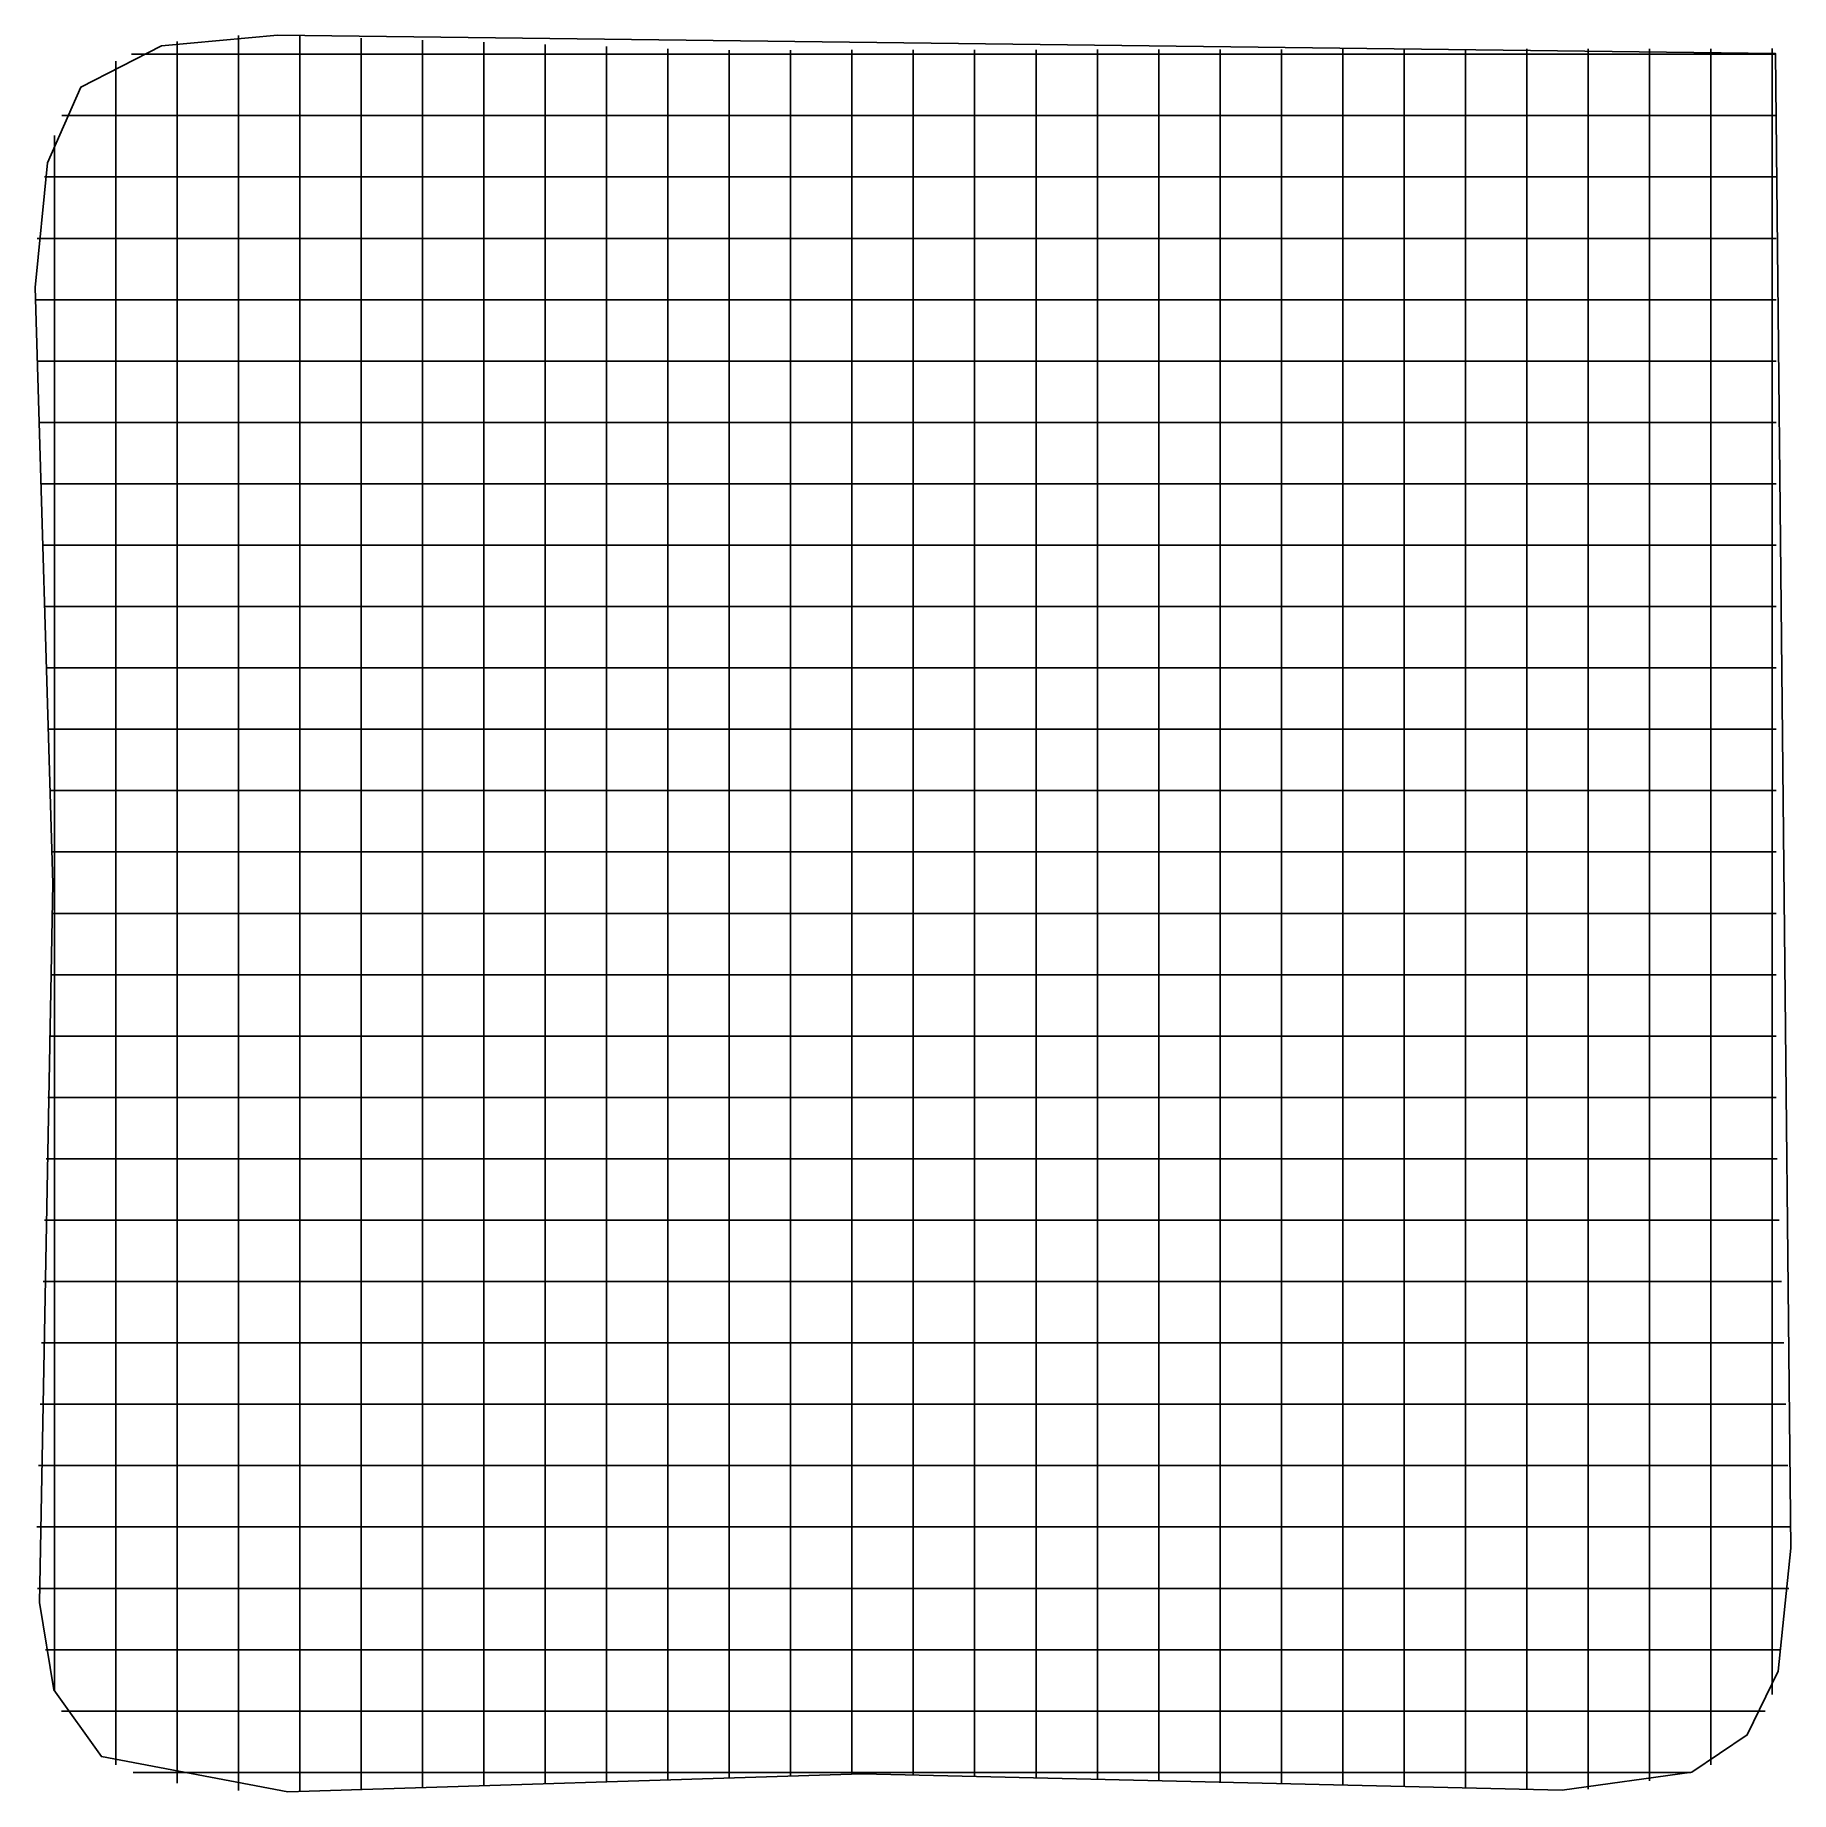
# Model space of a CAD drawing. Header units: metres. Extents: x 0.4 to 14.7, y 0.4 to 14.7.
import ezdxf

# ---------------------------------------------------------------- set-up
doc = ezdxf.new("R2010")
doc.units = ezdxf.units.M

msp = doc.modelspace()

# ---------------------------------------------------------------- linework, layer by layer
for p, q in [((2.093, 14.743), (2.093, 14.744)), ((1.593, 14.452), (1.593, 14.695)), ((2.093, 14.5), (2.093, 14.743)), ((2.593, 14.499), (2.593, 14.742)), ((3.093, 14.481), (3.093, 14.724)), ((3.593, 14.464), (3.593, 14.707)), ((4.093, 14.689), (4.093, 14.69)), ((4.093, 14.446), (4.093, 14.689)), ((4.593, 14.429), (4.593, 14.672)), ((5.093, 14.412), (5.093, 14.655)), ((5.593, 14.394), (5.593, 14.637)), ((6.093, 14.382), (6.093, 14.625)), ((6.593, 14.383), (6.593, 14.626)), ((7.093, 14.384), (7.093, 14.627)), ((7.593, 14.385), (7.593, 14.628)), ((8.093, 14.385), (8.093, 14.628)), ((8.593, 14.386), (8.593, 14.629)), ((9.093, 14.387), (9.093, 14.63)), ((9.593, 14.387), (9.593, 14.63)), ((10.093, 14.388), (10.093, 14.631)), ((10.593, 14.389), (10.593, 14.632)), ((11.093, 14.39), (11.093, 14.633)), ((11.593, 14.39), (11.593, 14.633)), ((12.093, 14.391), (12.093, 14.634)), ((12.593, 14.392), (12.593, 14.635)), ((13.093, 14.635), (13.093, 14.636)), ((13.093, 14.393), (13.093, 14.635)), ((13.593, 14.393), (13.593, 14.636)), ((14.093, 14.394), (14.093, 14.637)), ((14.593, 14.395), (14.593, 14.638)), ((1.093, 14.536), (1.093, 14.537)), ((1.093, 14.293), (1.093, 14.536)), ((1.221, 14.592), (1.464, 14.592)), ((1.221, 14.592), (1.464, 14.592)), ((1.464, 14.592), (1.56, 14.592)), ((1.56, 14.592), (1.617, 14.592)), ((1.617, 14.592), (2.832, 14.592)), ((2.093, 14.234), (2.093, 14.5)), ((2.593, 14.232), (2.593, 14.499)), ((2.832, 14.592), (3.117, 14.592)), ((3.093, 14.22), (3.093, 14.481)), ((3.117, 14.592), (3.36, 14.592)), ((3.36, 14.592), (3.417, 14.592)), ((3.417, 14.592), (4.632, 14.592)), ((3.593, 14.209), (3.593, 14.464)), ((4.632, 14.592), (4.917, 14.592)), ((4.917, 14.592), (5.16, 14.592)), ((5.16, 14.592), (5.217, 14.592)), ((5.217, 14.592), (5.904, 14.592)), ((5.904, 14.592), (6.147, 14.592)), ((6.147, 14.592), (6.432, 14.592)), ((6.432, 14.592), (7.647, 14.592)), ((7.647, 14.592), (7.704, 14.592)), ((7.704, 14.592), (7.947, 14.592)), ((7.947, 14.592), (8.232, 14.592)), ((8.232, 14.592), (9.447, 14.592)), ((9.447, 14.592), (9.504, 14.592)), ((9.504, 14.592), (9.747, 14.592)), ((9.747, 14.592), (10.032, 14.592)), ((10.032, 14.592), (11.247, 14.592)), ((11.247, 14.592), (11.304, 14.592)), ((11.304, 14.592), (11.547, 14.592)), ((11.547, 14.592), (11.832, 14.592)), ((11.832, 14.592), (13.047, 14.592)), ((13.047, 14.592), (13.104, 14.592)), ((13.104, 14.592), (13.347, 14.592)), ((13.347, 14.592), (13.632, 14.592)), ((13.632, 14.592), (14.569, 14.592)), ((14.569, 14.592), (14.626, 14.592)), ((1.593, 14.206), (1.593, 14.452)), ((4.093, 14.198), (4.093, 14.446)), ((4.593, 14.187), (4.593, 14.429)), ((5.093, 14.176), (5.093, 14.412)), ((5.593, 14.165), (5.593, 14.394)), ((6.093, 14.158), (6.093, 14.382)), ((6.593, 14.162), (6.593, 14.383)), ((7.093, 14.166), (7.093, 14.384)), ((7.593, 14.166), (7.593, 14.385)), ((8.093, 14.163), (8.093, 14.385)), ((8.593, 14.162), (8.593, 14.386)), ((9.093, 14.16), (9.093, 14.387)), ((9.593, 14.158), (9.593, 14.387)), ((10.093, 14.157), (10.093, 14.388)), ((10.593, 14.155), (10.593, 14.389)), ((11.093, 14.154), (11.093, 14.39)), ((11.593, 14.151), (11.593, 14.39)), ((12.093, 14.15), (12.093, 14.391)), ((12.593, 14.148), (12.593, 14.392)), ((13.093, 14.149), (13.093, 14.393)), ((13.593, 14.162), (13.593, 14.393)), ((14.093, 14.188), (14.093, 14.394)), ((14.593, 14.298), (14.593, 14.395)), ((1.093, 14.106), (1.093, 14.293)), ((1.593, 12.992), (1.593, 14.206)), ((2.093, 13.02), (2.093, 14.234)), ((2.593, 13.016), (2.593, 14.232)), ((3.093, 13.006), (3.093, 14.22)), ((3.593, 12.995), (3.593, 14.209)), ((4.093, 12.983), (4.093, 14.198)), ((4.593, 12.972), (4.593, 14.187)), ((5.093, 12.962), (5.093, 14.176)), ((14.093, 12.973), (14.093, 14.188)), ((14.593, 14.241), (14.593, 14.298)), ((14.593, 13.026), (14.593, 14.241)), ((0.654, 14.092), (0.897, 14.092)), ((0.654, 14.092), (0.897, 14.092)), ((0.897, 14.092), (1.101, 14.092)), ((1.093, 12.892), (1.093, 14.106)), ((1.101, 14.092), (2.315, 14.092)), ((2.315, 14.092), (2.373, 14.092)), ((2.373, 14.092), (2.615, 14.092)), ((2.615, 14.092), (2.901, 14.092)), ((2.901, 14.092), (4.115, 14.092)), ((4.115, 14.092), (4.173, 14.092)), ((4.173, 14.092), (4.415, 14.092)), ((4.415, 14.092), (4.701, 14.092)), ((4.701, 14.092), (5.915, 14.092)), ((5.593, 12.95), (5.593, 14.165)), ((5.915, 14.092), (5.973, 14.092)), ((5.973, 14.092), (6.215, 14.092)), ((6.093, 12.944), (6.093, 14.158)), ((6.215, 14.092), (6.501, 14.092)), ((6.501, 14.092), (7.715, 14.092)), ((6.593, 12.947), (6.593, 14.162)), ((7.093, 12.951), (7.093, 14.166)), ((7.593, 12.95), (7.593, 14.166)), ((7.715, 14.092), (7.773, 14.092)), ((7.773, 14.092), (8.015, 14.092)), ((8.015, 14.092), (8.301, 14.092)), ((8.093, 12.949), (8.093, 14.163)), ((8.301, 14.092), (9.515, 14.092)), ((8.593, 12.947), (8.593, 14.162)), ((9.093, 12.946), (9.093, 14.16)), ((9.515, 14.092), (9.573, 14.092)), ((9.573, 14.092), (9.815, 14.092)), ((9.593, 12.944), (9.593, 14.158)), ((9.815, 14.092), (10.101, 14.092)), ((10.093, 12.942), (10.093, 14.157)), ((10.101, 14.092), (11.315, 14.092)), ((10.593, 12.941), (10.593, 14.155)), ((11.093, 12.938), (11.093, 14.154)), ((11.315, 14.092), (11.373, 14.092)), ((11.373, 14.092), (11.615, 14.092)), ((11.593, 12.937), (11.593, 14.151)), ((11.615, 14.092), (11.901, 14.092)), ((11.901, 14.092), (13.115, 14.092)), ((12.093, 12.935), (12.093, 14.15)), ((12.593, 12.934), (12.593, 14.148)), ((13.093, 12.934), (13.093, 14.149)), ((13.115, 14.092), (13.173, 14.092)), ((13.173, 14.092), (13.415, 14.092)), ((13.415, 14.092), (13.701, 14.092)), ((13.593, 12.948), (13.593, 14.162)), ((13.701, 14.092), (14.569, 14.092)), ((14.569, 14.092), (14.626, 14.092)), ((0.593, 13.915), (0.593, 13.929)), ((0.593, 13.672), (0.593, 13.915)), ((0.593, 13.386), (0.593, 13.672)), ((0.511, 13.592), (0.754, 13.592)), ((0.511, 13.592), (0.754, 13.592)), ((0.754, 13.592), (0.985, 13.592)), ((0.985, 13.592), (2.2, 13.592)), ((2.2, 13.592), (2.257, 13.592)), ((2.257, 13.592), (2.5, 13.592)), ((2.5, 13.592), (2.785, 13.592)), ((2.785, 13.592), (4, 13.592)), ((4, 13.592), (4.057, 13.592)), ((4.057, 13.592), (4.3, 13.592)), ((4.3, 13.592), (4.585, 13.592)), ((4.585, 13.592), (5.8, 13.592)), ((5.8, 13.592), (5.857, 13.592)), ((5.857, 13.592), (6.1, 13.592)), ((6.1, 13.592), (6.385, 13.592)), ((6.385, 13.592), (7.6, 13.592)), ((7.6, 13.592), (7.657, 13.592)), ((7.657, 13.592), (7.9, 13.592)), ((7.9, 13.592), (8.185, 13.592)), ((8.185, 13.592), (9.4, 13.592)), ((9.4, 13.592), (9.457, 13.592)), ((9.457, 13.592), (9.7, 13.592)), ((9.7, 13.592), (9.985, 13.592)), ((9.985, 13.592), (11.2, 13.592)), ((11.2, 13.592), (11.257, 13.592)), ((11.257, 13.592), (11.5, 13.592)), ((11.5, 13.592), (11.785, 13.592)), ((11.785, 13.592), (13, 13.592)), ((13, 13.592), (13.057, 13.592)), ((13.057, 13.592), (13.3, 13.592)), ((13.3, 13.592), (13.585, 13.592)), ((13.585, 13.592), (14.569, 13.592)), ((14.569, 13.592), (14.626, 13.592)), ((0.593, 12.172), (0.593, 13.386)), ((0.451, 13.092), (0.694, 13.092)), ((0.451, 13.092), (0.694, 13.092)), ((0.694, 13.092), (0.937, 13.092)), ((0.937, 13.092), (2.151, 13.092)), ((2.151, 13.092), (2.208, 13.092)), ((2.208, 13.092), (2.451, 13.092)), ((2.451, 13.092), (2.737, 13.092)), ((2.737, 13.092), (3.951, 13.092)), ((3.951, 13.092), (4.008, 13.092)), ((4.008, 13.092), (4.251, 13.092)), ((4.251, 13.092), (4.537, 13.092)), ((4.537, 13.092), (5.751, 13.092)), ((5.751, 13.092), (5.808, 13.092)), ((5.808, 13.092), (6.051, 13.092)), ((6.051, 13.092), (6.337, 13.092)), ((6.337, 13.092), (7.551, 13.092)), ((7.551, 13.092), (7.608, 13.092)), ((7.608, 13.092), (7.851, 13.092)), ((7.851, 13.092), (8.137, 13.092)), ((8.137, 13.092), (9.351, 13.092)), ((9.351, 13.092), (9.408, 13.092)), ((9.408, 13.092), (9.651, 13.092)), ((9.651, 13.092), (9.937, 13.092)), ((9.937, 13.092), (11.151, 13.092)), ((11.151, 13.092), (11.208, 13.092)), ((11.208, 13.092), (11.451, 13.092)), ((11.451, 13.092), (11.737, 13.092)), ((11.737, 13.092), (12.951, 13.092)), ((12.951, 13.092), (13.008, 13.092)), ((13.008, 13.092), (13.251, 13.092)), ((13.251, 13.092), (13.537, 13.092)), ((13.537, 13.092), (14.569, 13.092)), ((14.569, 13.092), (14.626, 13.092)), ((14.593, 12.741), (14.593, 13.026)), ((1.093, 12.835), (1.093, 12.892)), ((1.593, 12.935), (1.593, 12.992)), ((1.593, 12.692), (1.593, 12.935)), ((2.093, 12.963), (2.093, 13.02)), ((2.093, 12.72), (2.093, 12.963)), ((2.593, 12.959), (2.593, 13.016)), ((2.593, 12.717), (2.593, 12.959)), ((3.093, 12.949), (3.093, 13.006)), ((3.093, 12.706), (3.093, 12.949)), ((3.593, 12.938), (3.593, 12.995)), ((3.593, 12.695), (3.593, 12.938)), ((4.093, 12.926), (4.093, 12.983)), ((4.093, 12.683), (4.093, 12.926)), ((4.593, 12.915), (4.593, 12.972)), ((4.593, 12.672), (4.593, 12.915)), ((5.093, 12.905), (5.093, 12.962)), ((5.093, 12.662), (5.093, 12.905)), ((5.593, 12.893), (5.593, 12.95)), ((5.593, 12.65), (5.593, 12.893)), ((6.093, 12.886), (6.093, 12.944)), ((6.093, 12.644), (6.093, 12.886)), ((6.593, 12.89), (6.593, 12.947)), ((6.593, 12.647), (6.593, 12.89)), ((7.093, 12.894), (7.093, 12.951)), ((7.093, 12.651), (7.093, 12.894)), ((7.593, 12.893), (7.593, 12.95)), ((7.593, 12.651), (7.593, 12.893)), ((8.093, 12.892), (8.093, 12.949)), ((8.093, 12.649), (8.093, 12.892)), ((8.593, 12.89), (8.593, 12.947)), ((8.593, 12.647), (8.593, 12.89)), ((9.093, 12.889), (9.093, 12.946)), ((9.093, 12.646), (9.093, 12.889)), ((9.593, 12.887), (9.593, 12.944)), ((9.593, 12.644), (9.593, 12.887)), ((10.093, 12.885), (10.093, 12.942)), ((10.093, 12.642), (10.093, 12.885)), ((10.593, 12.884), (10.593, 12.941)), ((10.593, 12.641), (10.593, 12.884)), ((11.093, 12.881), (11.093, 12.938)), ((11.593, 12.88), (11.593, 12.937)), ((12.093, 12.878), (12.093, 12.935)), ((12.593, 12.877), (12.593, 12.934)), ((13.093, 12.877), (13.093, 12.934)), ((13.593, 12.891), (13.593, 12.948)), ((13.593, 12.648), (13.593, 12.891)), ((14.093, 12.916), (14.093, 12.973)), ((14.093, 12.673), (14.093, 12.916)), ((1.093, 12.592), (1.093, 12.835)), ((11.093, 12.639), (11.093, 12.881)), ((11.593, 12.637), (11.593, 12.88)), ((12.093, 12.635), (12.093, 12.878)), ((12.593, 12.634), (12.593, 12.877)), ((13.093, 12.635), (13.093, 12.877)), ((14.593, 12.498), (14.593, 12.741)), ((1.593, 12.406), (1.593, 12.692)), ((2.093, 12.434), (2.093, 12.72)), ((2.593, 12.432), (2.593, 12.717)), ((3.093, 12.42), (3.093, 12.706)), ((3.593, 12.409), (3.593, 12.695)), ((4.093, 12.398), (4.093, 12.683)), ((4.593, 12.387), (4.593, 12.672)), ((5.093, 12.376), (5.093, 12.662)), ((5.593, 12.365), (5.593, 12.65)), ((6.093, 12.358), (6.093, 12.644)), ((6.593, 12.362), (6.593, 12.647)), ((7.093, 12.366), (7.093, 12.651)), ((7.593, 12.366), (7.593, 12.651)), ((8.093, 12.363), (8.093, 12.649)), ((8.593, 12.362), (8.593, 12.647)), ((9.093, 12.36), (9.093, 12.646)), ((9.593, 12.358), (9.593, 12.644)), ((10.093, 12.357), (10.093, 12.642)), ((10.593, 12.355), (10.593, 12.641)), ((11.093, 12.354), (11.093, 12.639)), ((11.593, 12.351), (11.593, 12.637)), ((12.093, 12.35), (12.093, 12.635)), ((12.593, 12.348), (12.593, 12.634)), ((13.093, 12.349), (13.093, 12.635)), ((13.593, 12.362), (13.593, 12.648)), ((14.093, 12.388), (14.093, 12.673)), ((0.438, 12.592), (0.681, 12.592)), ((0.438, 12.592), (0.681, 12.592)), ((0.681, 12.592), (0.926, 12.592)), ((0.926, 12.592), (2.141, 12.592)), ((1.093, 12.306), (1.093, 12.592)), ((2.141, 12.592), (2.198, 12.592)), ((2.198, 12.592), (2.441, 12.592)), ((2.441, 12.592), (2.726, 12.592)), ((2.726, 12.592), (3.941, 12.592)), ((3.941, 12.592), (3.998, 12.592)), ((3.998, 12.592), (4.241, 12.592)), ((4.241, 12.592), (4.526, 12.592)), ((4.526, 12.592), (5.741, 12.592)), ((5.741, 12.592), (5.798, 12.592)), ((5.798, 12.592), (6.041, 12.592)), ((6.041, 12.592), (6.326, 12.592)), ((6.326, 12.592), (7.541, 12.592)), ((7.541, 12.592), (7.598, 12.592)), ((7.598, 12.592), (7.841, 12.592)), ((7.841, 12.592), (8.126, 12.592)), ((8.126, 12.592), (9.341, 12.592)), ((9.341, 12.592), (9.398, 12.592)), ((9.398, 12.592), (9.641, 12.592)), ((9.641, 12.592), (9.926, 12.592)), ((9.926, 12.592), (11.141, 12.592)), ((11.141, 12.592), (11.198, 12.592)), ((11.198, 12.592), (11.441, 12.592)), ((11.441, 12.592), (11.726, 12.592)), ((11.726, 12.592), (12.941, 12.592)), ((12.941, 12.592), (12.998, 12.592)), ((12.998, 12.592), (13.241, 12.592)), ((13.241, 12.592), (13.526, 12.592)), ((13.526, 12.592), (14.569, 12.592)), ((14.569, 12.592), (14.626, 12.592)), ((14.593, 12.441), (14.593, 12.498)), ((1.593, 11.192), (1.593, 12.406)), ((2.093, 11.22), (2.093, 12.434)), ((2.593, 11.216), (2.593, 12.432)), ((3.093, 11.206), (3.093, 12.42)), ((3.593, 11.195), (3.593, 12.409)), ((4.093, 11.183), (4.093, 12.398)), ((4.593, 11.172), (4.593, 12.387)), ((5.093, 11.162), (5.093, 12.376)), ((5.593, 11.15), (5.593, 12.365)), ((6.093, 11.144), (6.093, 12.358)), ((6.593, 11.147), (6.593, 12.362)), ((7.093, 11.151), (7.093, 12.366)), ((7.593, 11.15), (7.593, 12.366)), ((8.093, 11.149), (8.093, 12.363)), ((8.593, 11.147), (8.593, 12.362)), ((9.093, 11.146), (9.093, 12.36)), ((9.593, 11.144), (9.593, 12.358)), ((10.093, 11.142), (10.093, 12.357)), ((10.593, 11.141), (10.593, 12.355)), ((11.093, 11.138), (11.093, 12.354)), ((11.593, 11.137), (11.593, 12.351)), ((12.093, 11.135), (12.093, 12.35)), ((12.593, 11.134), (12.593, 12.348)), ((13.093, 11.134), (13.093, 12.349)), ((13.593, 11.148), (13.593, 12.362)), ((14.093, 11.173), (14.093, 12.388)), ((14.593, 11.226), (14.593, 12.441)), ((0.593, 12.115), (0.593, 12.172)), ((1.093, 11.092), (1.093, 12.306)), ((0.453, 12.092), (0.696, 12.092)), ((0.453, 12.092), (0.696, 12.092)), ((0.593, 11.872), (0.593, 12.115)), ((0.696, 12.092), (0.938, 12.092)), ((0.938, 12.092), (2.153, 12.092)), ((2.153, 12.092), (2.21, 12.092)), ((2.21, 12.092), (2.453, 12.092)), ((2.453, 12.092), (2.738, 12.092)), ((2.738, 12.092), (3.953, 12.092)), ((3.953, 12.092), (4.01, 12.092)), ((4.01, 12.092), (4.253, 12.092)), ((4.253, 12.092), (4.538, 12.092)), ((4.538, 12.092), (5.753, 12.092)), ((5.753, 12.092), (5.81, 12.092)), ((5.81, 12.092), (6.053, 12.092)), ((6.053, 12.092), (6.338, 12.092)), ((6.338, 12.092), (7.553, 12.092)), ((7.553, 12.092), (7.61, 12.092)), ((7.61, 12.092), (7.853, 12.092)), ((7.853, 12.092), (8.138, 12.092)), ((8.138, 12.092), (9.353, 12.092)), ((9.353, 12.092), (9.41, 12.092)), ((9.41, 12.092), (9.653, 12.092)), ((9.653, 12.092), (9.938, 12.092)), ((9.938, 12.092), (11.153, 12.092)), ((11.153, 12.092), (11.21, 12.092)), ((11.21, 12.092), (11.453, 12.092)), ((11.453, 12.092), (11.738, 12.092)), ((11.738, 12.092), (12.953, 12.092)), ((12.953, 12.092), (13.01, 12.092)), ((13.01, 12.092), (13.253, 12.092)), ((13.253, 12.092), (13.538, 12.092)), ((13.538, 12.092), (14.569, 12.092)), ((14.569, 12.092), (14.626, 12.092)), ((0.593, 11.586), (0.593, 11.872)), ((0.468, 11.592), (0.711, 11.592)), ((0.468, 11.592), (0.711, 11.592)), ((0.593, 10.372), (0.593, 11.586)), ((0.711, 11.592), (0.95, 11.592)), ((0.95, 11.592), (2.165, 11.592)), ((2.165, 11.592), (2.222, 11.592)), ((2.222, 11.592), (2.465, 11.592)), ((2.465, 11.592), (2.75, 11.592)), ((2.75, 11.592), (3.965, 11.592)), ((3.965, 11.592), (4.022, 11.592)), ((4.022, 11.592), (4.265, 11.592)), ((4.265, 11.592), (4.55, 11.592)), ((4.55, 11.592), (5.765, 11.592)), ((5.765, 11.592), (5.822, 11.592)), ((5.822, 11.592), (6.065, 11.592)), ((6.065, 11.592), (6.35, 11.592)), ((6.35, 11.592), (7.565, 11.592)), ((7.565, 11.592), (7.622, 11.592)), ((7.622, 11.592), (7.865, 11.592)), ((7.865, 11.592), (8.15, 11.592)), ((8.15, 11.592), (9.365, 11.592)), ((9.365, 11.592), (9.422, 11.592)), ((9.422, 11.592), (9.665, 11.592)), ((9.665, 11.592), (9.95, 11.592)), ((9.95, 11.592), (11.165, 11.592)), ((11.165, 11.592), (11.222, 11.592)), ((11.222, 11.592), (11.465, 11.592)), ((11.465, 11.592), (11.75, 11.592)), ((11.75, 11.592), (12.965, 11.592)), ((12.965, 11.592), (13.022, 11.592)), ((13.022, 11.592), (13.265, 11.592)), ((13.265, 11.592), (13.55, 11.592)), ((13.55, 11.592), (14.569, 11.592)), ((14.569, 11.592), (14.626, 11.592)), ((1.593, 11.135), (1.593, 11.192)), ((2.093, 11.163), (2.093, 11.22)), ((2.593, 11.159), (2.593, 11.216)), ((3.093, 11.149), (3.093, 11.206)), ((3.593, 11.138), (3.593, 11.195)), ((4.093, 11.126), (4.093, 11.183)), ((4.593, 11.115), (4.593, 11.172)), ((14.093, 11.116), (14.093, 11.173)), ((14.593, 10.941), (14.593, 11.226)), ((0.484, 11.092), (0.727, 11.092)), ((0.484, 11.092), (0.727, 11.092)), ((0.727, 11.092), (0.963, 11.092)), ((0.963, 11.092), (2.178, 11.092)), ((1.093, 11.035), (1.093, 11.092)), ((1.093, 10.792), (1.093, 11.035)), ((1.593, 10.892), (1.593, 11.135)), ((2.093, 10.92), (2.093, 11.163)), ((2.178, 11.092), (2.235, 11.092)), ((2.235, 11.092), (2.478, 11.092)), ((2.478, 11.092), (2.763, 11.092)), ((2.593, 10.917), (2.593, 11.159)), ((2.763, 11.092), (3.978, 11.092)), ((3.093, 10.906), (3.093, 11.149)), ((3.593, 10.895), (3.593, 11.138)), ((3.978, 11.092), (4.035, 11.092)), ((4.035, 11.092), (4.278, 11.092)), ((4.093, 10.883), (4.093, 11.126)), ((4.278, 11.092), (4.563, 11.092)), ((4.563, 11.092), (5.778, 11.092)), ((4.593, 10.872), (4.593, 11.115)), ((5.093, 11.105), (5.093, 11.162)), ((5.093, 10.862), (5.093, 11.105)), ((5.593, 11.093), (5.593, 11.15)), ((5.593, 10.85), (5.593, 11.093)), ((5.778, 11.092), (5.835, 11.092)), ((5.835, 11.092), (6.078, 11.092)), ((6.078, 11.092), (6.363, 11.092)), ((6.093, 11.086), (6.093, 11.144)), ((6.093, 10.844), (6.093, 11.086)), ((6.363, 11.092), (7.578, 11.092)), ((6.593, 11.09), (6.593, 11.147)), ((6.593, 10.847), (6.593, 11.09)), ((7.093, 11.094), (7.093, 11.151)), ((7.093, 10.851), (7.093, 11.094)), ((7.578, 11.092), (7.635, 11.092)), ((7.593, 11.093), (7.593, 11.15)), ((7.593, 10.851), (7.593, 11.093)), ((7.635, 11.092), (7.878, 11.092)), ((7.878, 11.092), (8.163, 11.092)), ((8.093, 11.092), (8.093, 11.149)), ((8.093, 10.849), (8.093, 11.092)), ((8.163, 11.092), (9.378, 11.092)), ((8.593, 11.09), (8.593, 11.147)), ((8.593, 10.847), (8.593, 11.09)), ((9.093, 11.089), (9.093, 11.146)), ((9.093, 10.846), (9.093, 11.089)), ((9.378, 11.092), (9.435, 11.092)), ((9.435, 11.092), (9.678, 11.092)), ((9.593, 11.087), (9.593, 11.144)), ((9.593, 10.844), (9.593, 11.087)), ((9.678, 11.092), (9.963, 11.092)), ((9.963, 11.092), (11.178, 11.092)), ((10.093, 11.085), (10.093, 11.142)), ((10.093, 10.842), (10.093, 11.085)), ((10.593, 11.084), (10.593, 11.141)), ((10.593, 10.841), (10.593, 11.084)), ((11.093, 11.081), (11.093, 11.138)), ((11.093, 10.839), (11.093, 11.081)), ((11.178, 11.092), (11.235, 11.092)), ((11.235, 11.092), (11.478, 11.092)), ((11.478, 11.092), (11.763, 11.092)), ((11.593, 11.08), (11.593, 11.137)), ((11.593, 10.837), (11.593, 11.08)), ((11.763, 11.092), (12.978, 11.092)), ((12.093, 11.078), (12.093, 11.135)), ((12.093, 10.835), (12.093, 11.078)), ((12.593, 11.077), (12.593, 11.134)), ((12.593, 10.834), (12.593, 11.077)), ((12.978, 11.092), (13.035, 11.092)), ((13.035, 11.092), (13.278, 11.092)), ((13.093, 11.077), (13.093, 11.134)), ((13.093, 10.835), (13.093, 11.077)), ((13.278, 11.092), (13.563, 11.092)), ((13.563, 11.092), (14.569, 11.092)), ((13.593, 11.091), (13.593, 11.148)), ((13.593, 10.848), (13.593, 11.091)), ((14.093, 10.873), (14.093, 11.116)), ((14.569, 11.092), (14.626, 11.092)), ((1.593, 10.606), (1.593, 10.892)), ((2.093, 10.634), (2.093, 10.92)), ((2.593, 10.632), (2.593, 10.917)), ((3.093, 10.62), (3.093, 10.906)), ((3.593, 10.609), (3.593, 10.895)), ((4.093, 10.598), (4.093, 10.883)), ((14.593, 10.698), (14.593, 10.941)), ((1.093, 10.506), (1.093, 10.792)), ((4.593, 10.587), (4.593, 10.872)), ((5.093, 10.576), (5.093, 10.862)), ((5.593, 10.565), (5.593, 10.85)), ((6.093, 10.558), (6.093, 10.844)), ((6.593, 10.562), (6.593, 10.847)), ((7.093, 10.566), (7.093, 10.851)), ((7.593, 10.566), (7.593, 10.851)), ((8.093, 10.563), (8.093, 10.849)), ((8.593, 10.562), (8.593, 10.847)), ((9.093, 10.56), (9.093, 10.846)), ((9.593, 10.558), (9.593, 10.844)), ((10.093, 10.557), (10.093, 10.842)), ((10.593, 10.555), (10.593, 10.841)), ((11.093, 10.554), (11.093, 10.839)), ((11.593, 10.551), (11.593, 10.837)), ((12.093, 10.55), (12.093, 10.835)), ((12.593, 10.548), (12.593, 10.834)), ((13.093, 10.549), (13.093, 10.835)), ((13.593, 10.562), (13.593, 10.848)), ((14.093, 10.588), (14.093, 10.873)), ((1.593, 9.392), (1.593, 10.606)), ((2.093, 9.42), (2.093, 10.634)), ((2.593, 9.416), (2.593, 10.632)), ((3.093, 9.406), (3.093, 10.62)), ((3.593, 9.395), (3.593, 10.609)), ((4.093, 9.383), (4.093, 10.598)), ((14.593, 10.641), (14.593, 10.698)), ((14.593, 9.426), (14.593, 10.641)), ((0.499, 10.592), (0.742, 10.592)), ((0.499, 10.592), (0.742, 10.592)), ((0.742, 10.592), (0.975, 10.592)), ((0.975, 10.592), (2.19, 10.592)), ((1.093, 9.292), (1.093, 10.506)), ((2.19, 10.592), (2.247, 10.592)), ((2.247, 10.592), (2.49, 10.592)), ((2.49, 10.592), (2.775, 10.592)), ((2.775, 10.592), (3.99, 10.592)), ((3.99, 10.592), (4.047, 10.592)), ((4.047, 10.592), (4.29, 10.592)), ((4.29, 10.592), (4.575, 10.592)), ((4.575, 10.592), (5.79, 10.592)), ((4.593, 9.372), (4.593, 10.587)), ((5.093, 9.362), (5.093, 10.576)), ((5.593, 9.35), (5.593, 10.565)), ((5.79, 10.592), (5.847, 10.592)), ((5.847, 10.592), (6.09, 10.592)), ((6.09, 10.592), (6.375, 10.592)), ((6.093, 9.344), (6.093, 10.558)), ((6.375, 10.592), (7.59, 10.592)), ((6.593, 9.347), (6.593, 10.562)), ((7.093, 9.351), (7.093, 10.566)), ((7.59, 10.592), (7.647, 10.592)), ((7.593, 9.35), (7.593, 10.566)), ((7.647, 10.592), (7.89, 10.592)), ((7.89, 10.592), (8.175, 10.592)), ((8.093, 9.349), (8.093, 10.563)), ((8.175, 10.592), (9.39, 10.592)), ((8.593, 9.347), (8.593, 10.562)), ((9.093, 9.346), (9.093, 10.56)), ((9.39, 10.592), (9.447, 10.592)), ((9.447, 10.592), (9.69, 10.592)), ((9.593, 9.344), (9.593, 10.558)), ((9.69, 10.592), (9.975, 10.592)), ((9.975, 10.592), (11.19, 10.592)), ((10.093, 9.342), (10.093, 10.557)), ((10.593, 9.341), (10.593, 10.555)), ((11.093, 9.338), (11.093, 10.554)), ((11.19, 10.592), (11.247, 10.592)), ((11.247, 10.592), (11.49, 10.592)), ((11.49, 10.592), (11.775, 10.592)), ((11.593, 9.337), (11.593, 10.551)), ((11.775, 10.592), (12.99, 10.592)), ((12.093, 9.335), (12.093, 10.55)), ((12.593, 9.334), (12.593, 10.548)), ((12.99, 10.592), (13.047, 10.592)), ((13.047, 10.592), (13.29, 10.592)), ((13.093, 9.334), (13.093, 10.549)), ((13.29, 10.592), (13.575, 10.592)), ((13.575, 10.592), (14.569, 10.592)), ((13.593, 9.348), (13.593, 10.562)), ((14.093, 9.373), (14.093, 10.588)), ((14.569, 10.592), (14.626, 10.592)), ((0.593, 10.315), (0.593, 10.372)), ((0.593, 10.072), (0.593, 10.315)), ((0.514, 10.092), (0.757, 10.092)), ((0.514, 10.092), (0.757, 10.092)), ((0.593, 9.786), (0.593, 10.072)), ((0.757, 10.092), (0.988, 10.092)), ((0.988, 10.092), (2.202, 10.092)), ((2.202, 10.092), (2.259, 10.092)), ((2.259, 10.092), (2.502, 10.092)), ((2.502, 10.092), (2.788, 10.092)), ((2.788, 10.092), (4.002, 10.092)), ((4.002, 10.092), (4.059, 10.092)), ((4.059, 10.092), (4.302, 10.092)), ((4.302, 10.092), (4.588, 10.092)), ((4.588, 10.092), (5.802, 10.092)), ((5.802, 10.092), (5.859, 10.092)), ((5.859, 10.092), (6.102, 10.092)), ((6.102, 10.092), (6.388, 10.092)), ((6.388, 10.092), (7.602, 10.092)), ((7.602, 10.092), (7.659, 10.092)), ((7.659, 10.092), (7.902, 10.092)), ((7.902, 10.092), (8.188, 10.092)), ((8.188, 10.092), (9.402, 10.092)), ((9.402, 10.092), (9.459, 10.092)), ((9.459, 10.092), (9.702, 10.092)), ((9.702, 10.092), (9.988, 10.092)), ((9.988, 10.092), (11.202, 10.092)), ((11.202, 10.092), (11.259, 10.092)), ((11.259, 10.092), (11.502, 10.092)), ((11.502, 10.092), (11.788, 10.092)), ((11.788, 10.092), (13.002, 10.092)), ((13.002, 10.092), (13.059, 10.092)), ((13.059, 10.092), (13.302, 10.092)), ((13.302, 10.092), (13.588, 10.092)), ((13.588, 10.092), (14.569, 10.092)), ((14.569, 10.092), (14.626, 10.092)), ((0.593, 8.572), (0.593, 9.786)), ((0.529, 9.592), (0.772, 9.592)), ((0.529, 9.592), (0.772, 9.592)), ((0.772, 9.592), (1, 9.592)), ((1, 9.592), (2.215, 9.592)), ((2.215, 9.592), (2.272, 9.592)), ((2.272, 9.592), (2.514, 9.592)), ((2.514, 9.592), (2.8, 9.592)), ((2.8, 9.592), (4.015, 9.592)), ((4.015, 9.592), (4.072, 9.592)), ((4.072, 9.592), (4.314, 9.592)), ((4.314, 9.592), (4.6, 9.592)), ((4.6, 9.592), (5.815, 9.592)), ((5.815, 9.592), (5.872, 9.592)), ((5.872, 9.592), (6.114, 9.592)), ((6.114, 9.592), (6.4, 9.592)), ((6.4, 9.592), (7.615, 9.592)), ((7.615, 9.592), (7.672, 9.592)), ((7.672, 9.592), (7.914, 9.592)), ((7.914, 9.592), (8.2, 9.592)), ((8.2, 9.592), (9.415, 9.592)), ((9.415, 9.592), (9.472, 9.592)), ((9.472, 9.592), (9.714, 9.592)), ((9.714, 9.592), (10, 9.592)), ((10, 9.592), (11.215, 9.592)), ((11.215, 9.592), (11.272, 9.592)), ((11.272, 9.592), (11.514, 9.592)), ((11.514, 9.592), (11.8, 9.592)), ((11.8, 9.592), (13.015, 9.592)), ((13.015, 9.592), (13.072, 9.592)), ((13.072, 9.592), (13.314, 9.592)), ((13.314, 9.592), (13.6, 9.592)), ((13.6, 9.592), (14.569, 9.592)), ((14.569, 9.592), (14.626, 9.592)), ((1.593, 9.335), (1.593, 9.392)), ((1.593, 9.092), (1.593, 9.335)), ((2.093, 9.363), (2.093, 9.42)), ((2.093, 9.12), (2.093, 9.363)), ((2.593, 9.359), (2.593, 9.416)), ((2.593, 9.117), (2.593, 9.359)), ((3.093, 9.349), (3.093, 9.406)), ((3.093, 9.106), (3.093, 9.349)), ((3.593, 9.338), (3.593, 9.395)), ((3.593, 9.095), (3.593, 9.338)), ((4.093, 9.326), (4.093, 9.383)), ((4.093, 9.083), (4.093, 9.326)), ((4.593, 9.315), (4.593, 9.372)), ((4.593, 9.072), (4.593, 9.315)), ((5.093, 9.305), (5.093, 9.362)), ((5.093, 9.062), (5.093, 9.305)), ((5.593, 9.293), (5.593, 9.35)), ((6.093, 9.286), (6.093, 9.344)), ((6.593, 9.29), (6.593, 9.347)), ((7.093, 9.294), (7.093, 9.351)), ((7.593, 9.293), (7.593, 9.35)), ((8.093, 9.292), (8.093, 9.349)), ((8.593, 9.29), (8.593, 9.347)), ((9.093, 9.289), (9.093, 9.346)), ((9.593, 9.287), (9.593, 9.344)), ((10.093, 9.285), (10.093, 9.342)), ((10.593, 9.284), (10.593, 9.341)), ((11.093, 9.281), (11.093, 9.338)), ((11.593, 9.28), (11.593, 9.337)), ((12.093, 9.278), (12.093, 9.335)), ((12.593, 9.277), (12.593, 9.334)), ((13.093, 9.277), (13.093, 9.334)), ((13.593, 9.291), (13.593, 9.348)), ((14.093, 9.316), (14.093, 9.373)), ((14.093, 9.073), (14.093, 9.316)), ((14.593, 9.141), (14.593, 9.426)), ((1.093, 9.235), (1.093, 9.292)), ((1.093, 8.992), (1.093, 9.235)), ((5.593, 9.05), (5.593, 9.293)), ((6.093, 9.044), (6.093, 9.286)), ((6.593, 9.047), (6.593, 9.29)), ((7.093, 9.051), (7.093, 9.294)), ((7.593, 9.051), (7.593, 9.293)), ((8.093, 9.049), (8.093, 9.292)), ((8.593, 9.047), (8.593, 9.29)), ((9.093, 9.046), (9.093, 9.289)), ((9.593, 9.044), (9.593, 9.287)), ((10.093, 9.042), (10.093, 9.285)), ((10.593, 9.041), (10.593, 9.284)), ((11.093, 9.039), (11.093, 9.281)), ((11.593, 9.037), (11.593, 9.28)), ((12.093, 9.035), (12.093, 9.278)), ((12.593, 9.034), (12.593, 9.277)), ((13.093, 9.035), (13.093, 9.277)), ((13.593, 9.048), (13.593, 9.291)), ((0.545, 9.092), (0.788, 9.092)), ((0.545, 9.092), (0.788, 9.092)), ((0.788, 9.092), (1.013, 9.092)), ((1.013, 9.092), (2.227, 9.092)), ((1.593, 8.806), (1.593, 9.092)), ((2.093, 8.834), (2.093, 9.12)), ((2.227, 9.092), (2.284, 9.092)), ((2.284, 9.092), (2.527, 9.092)), ((2.527, 9.092), (2.813, 9.092)), ((2.593, 8.832), (2.593, 9.117)), ((2.813, 9.092), (4.027, 9.092)), ((3.093, 8.82), (3.093, 9.106)), ((3.593, 8.809), (3.593, 9.095)), ((4.027, 9.092), (4.084, 9.092)), ((4.084, 9.092), (4.327, 9.092)), ((4.093, 8.798), (4.093, 9.083)), ((4.327, 9.092), (4.613, 9.092)), ((4.593, 8.787), (4.593, 9.072)), ((4.613, 9.092), (5.827, 9.092)), ((5.093, 8.776), (5.093, 9.062)), ((5.593, 8.765), (5.593, 9.05)), ((5.827, 9.092), (5.884, 9.092)), ((5.884, 9.092), (6.127, 9.092)), ((6.093, 8.758), (6.093, 9.044)), ((6.127, 9.092), (6.413, 9.092)), ((6.413, 9.092), (7.627, 9.092)), ((6.593, 8.762), (6.593, 9.047)), ((7.093, 8.766), (7.093, 9.051)), ((7.593, 8.766), (7.593, 9.051)), ((7.627, 9.092), (7.684, 9.092)), ((7.684, 9.092), (7.927, 9.092)), ((7.927, 9.092), (8.213, 9.092)), ((8.093, 8.763), (8.093, 9.049)), ((8.213, 9.092), (9.427, 9.092)), ((8.593, 8.762), (8.593, 9.047)), ((9.093, 8.76), (9.093, 9.046)), ((9.427, 9.092), (9.484, 9.092)), ((9.484, 9.092), (9.727, 9.092)), ((9.593, 8.758), (9.593, 9.044)), ((9.727, 9.092), (10.013, 9.092)), ((10.013, 9.092), (11.227, 9.092)), ((10.093, 8.757), (10.093, 9.042)), ((10.593, 8.755), (10.593, 9.041)), ((11.093, 8.754), (11.093, 9.039)), ((11.227, 9.092), (11.284, 9.092)), ((11.284, 9.092), (11.527, 9.092)), ((11.527, 9.092), (11.813, 9.092)), ((11.593, 8.751), (11.593, 9.037)), ((11.813, 9.092), (13.027, 9.092)), ((12.093, 8.75), (12.093, 9.035)), ((12.593, 8.748), (12.593, 9.034)), ((13.027, 9.092), (13.084, 9.092)), ((13.084, 9.092), (13.327, 9.092)), ((13.093, 8.749), (13.093, 9.035)), ((13.327, 9.092), (13.613, 9.092)), ((13.593, 8.762), (13.593, 9.048)), ((13.613, 9.092), (14.569, 9.092)), ((14.093, 8.788), (14.093, 9.073)), ((14.569, 9.092), (14.626, 9.092)), ((14.593, 8.898), (14.593, 9.141)), ((1.093, 8.706), (1.093, 8.992)), ((14.593, 8.841), (14.593, 8.898)), ((1.593, 7.592), (1.593, 8.806)), ((2.093, 7.62), (2.093, 8.834)), ((2.593, 7.616), (2.593, 8.832)), ((3.093, 7.606), (3.093, 8.82)), ((3.593, 7.595), (3.593, 8.809)), ((4.093, 7.583), (4.093, 8.798)), ((4.593, 7.572), (4.593, 8.787)), ((5.093, 7.562), (5.093, 8.776)), ((5.593, 7.55), (5.593, 8.765)), ((6.093, 7.544), (6.093, 8.758)), ((6.593, 7.547), (6.593, 8.762)), ((7.093, 7.551), (7.093, 8.766)), ((7.593, 7.55), (7.593, 8.766)), ((8.093, 7.549), (8.093, 8.763)), ((8.593, 7.547), (8.593, 8.762)), ((9.093, 7.546), (9.093, 8.76)), ((9.593, 7.544), (9.593, 8.758)), ((10.093, 7.542), (10.093, 8.757)), ((10.593, 7.541), (10.593, 8.755)), ((11.093, 7.538), (11.093, 8.754)), ((11.593, 7.537), (11.593, 8.751)), ((12.093, 7.535), (12.093, 8.75)), ((12.593, 7.534), (12.593, 8.748)), ((13.093, 7.534), (13.093, 8.749)), ((13.593, 7.548), (13.593, 8.762)), ((14.093, 7.573), (14.093, 8.788)), ((14.593, 7.626), (14.593, 8.841)), ((0.56, 8.592), (0.803, 8.592)), ((0.56, 8.592), (0.803, 8.592)), ((0.803, 8.592), (1.025, 8.592)), ((1.025, 8.592), (2.239, 8.592)), ((1.093, 7.492), (1.093, 8.706)), ((2.239, 8.592), (2.296, 8.592)), ((2.296, 8.592), (2.539, 8.592)), ((2.539, 8.592), (2.825, 8.592)), ((2.825, 8.592), (4.039, 8.592)), ((4.039, 8.592), (4.096, 8.592)), ((4.096, 8.592), (4.339, 8.592)), ((4.339, 8.592), (4.625, 8.592)), ((4.625, 8.592), (5.839, 8.592)), ((5.839, 8.592), (5.896, 8.592)), ((5.896, 8.592), (6.139, 8.592)), ((6.139, 8.592), (6.425, 8.592)), ((6.425, 8.592), (7.639, 8.592)), ((7.639, 8.592), (7.696, 8.592)), ((7.696, 8.592), (7.939, 8.592)), ((7.939, 8.592), (8.225, 8.592)), ((8.225, 8.592), (9.439, 8.592)), ((9.439, 8.592), (9.496, 8.592)), ((9.496, 8.592), (9.739, 8.592)), ((9.739, 8.592), (10.025, 8.592)), ((10.025, 8.592), (11.239, 8.592)), ((11.239, 8.592), (11.296, 8.592)), ((11.296, 8.592), (11.539, 8.592)), ((11.539, 8.592), (11.825, 8.592)), ((11.825, 8.592), (13.039, 8.592)), ((13.039, 8.592), (13.096, 8.592)), ((13.096, 8.592), (13.339, 8.592)), ((13.339, 8.592), (13.625, 8.592)), ((13.625, 8.592), (14.569, 8.592)), ((14.569, 8.592), (14.626, 8.592)), ((0.593, 8.515), (0.593, 8.572)), ((0.593, 8.272), (0.593, 8.515)), ((0.593, 7.986), (0.593, 8.272)), ((0.575, 8.092), (0.818, 8.092)), ((0.575, 8.092), (0.818, 8.092)), ((0.818, 8.092), (1.037, 8.092)), ((1.037, 8.092), (2.252, 8.092)), ((2.252, 8.092), (2.309, 8.092)), ((2.309, 8.092), (2.551, 8.092)), ((2.551, 8.092), (2.837, 8.092)), ((2.837, 8.092), (4.052, 8.092)), ((4.052, 8.092), (4.109, 8.092)), ((4.109, 8.092), (4.351, 8.092)), ((4.351, 8.092), (4.637, 8.092)), ((4.637, 8.092), (5.852, 8.092)), ((5.852, 8.092), (5.909, 8.092)), ((5.909, 8.092), (6.151, 8.092)), ((6.151, 8.092), (6.437, 8.092)), ((6.437, 8.092), (7.652, 8.092)), ((7.652, 8.092), (7.709, 8.092)), ((7.709, 8.092), (7.951, 8.092)), ((7.951, 8.092), (8.237, 8.092)), ((8.237, 8.092), (9.452, 8.092)), ((9.452, 8.092), (9.509, 8.092)), ((9.509, 8.092), (9.751, 8.092)), ((9.751, 8.092), (10.037, 8.092)), ((10.037, 8.092), (11.252, 8.092)), ((11.252, 8.092), (11.309, 8.092)), ((11.309, 8.092), (11.551, 8.092)), ((11.551, 8.092), (11.837, 8.092)), ((11.837, 8.092), (13.052, 8.092)), ((13.052, 8.092), (13.109, 8.092)), ((13.109, 8.092), (13.351, 8.092)), ((13.351, 8.092), (13.637, 8.092)), ((13.637, 8.092), (14.569, 8.092)), ((14.569, 8.092), (14.626, 8.092)), ((0.593, 6.772), (0.593, 7.986)), ((0.576, 7.592), (0.577, 7.592)), ((0.576, 7.592), (0.577, 7.592)), ((0.577, 7.592), (0.819, 7.592)), ((0.819, 7.592), (1.038, 7.592)), ((1.038, 7.592), (2.253, 7.592)), ((1.593, 7.535), (1.593, 7.592)), ((2.093, 7.563), (2.093, 7.62)), ((2.253, 7.592), (2.31, 7.592)), ((2.31, 7.592), (2.552, 7.592)), ((2.552, 7.592), (2.838, 7.592)), ((2.593, 7.559), (2.593, 7.616)), ((2.838, 7.592), (4.053, 7.592)), ((3.093, 7.549), (3.093, 7.606)), ((3.593, 7.538), (3.593, 7.595)), ((4.053, 7.592), (4.11, 7.592)), ((4.11, 7.592), (4.352, 7.592)), ((4.352, 7.592), (4.638, 7.592)), ((4.638, 7.592), (5.853, 7.592)), ((5.853, 7.592), (5.91, 7.592)), ((5.91, 7.592), (6.152, 7.592)), ((6.152, 7.592), (6.438, 7.592)), ((6.438, 7.592), (7.653, 7.592)), ((7.653, 7.592), (7.71, 7.592)), ((7.71, 7.592), (7.952, 7.592)), ((7.952, 7.592), (8.238, 7.592)), ((8.238, 7.592), (9.453, 7.592)), ((9.453, 7.592), (9.51, 7.592)), ((9.51, 7.592), (9.752, 7.592)), ((9.752, 7.592), (10.038, 7.592)), ((10.038, 7.592), (11.253, 7.592)), ((11.253, 7.592), (11.31, 7.592)), ((11.31, 7.592), (11.552, 7.592)), ((11.552, 7.592), (11.838, 7.592)), ((11.838, 7.592), (13.053, 7.592)), ((13.053, 7.592), (13.11, 7.592)), ((13.11, 7.592), (13.352, 7.592)), ((13.352, 7.592), (13.638, 7.592)), ((13.638, 7.592), (14.569, 7.592)), ((14.569, 7.592), (14.626, 7.592)), ((14.593, 7.341), (14.593, 7.626)), ((1.093, 7.435), (1.093, 7.492)), ((1.593, 7.292), (1.593, 7.535)), ((2.093, 7.32), (2.093, 7.563)), ((2.593, 7.317), (2.593, 7.559)), ((3.093, 7.306), (3.093, 7.549)), ((3.593, 7.295), (3.593, 7.538)), ((4.093, 7.526), (4.093, 7.583)), ((4.093, 7.283), (4.093, 7.526)), ((4.593, 7.515), (4.593, 7.572)), ((4.593, 7.272), (4.593, 7.515)), ((5.093, 7.505), (5.093, 7.562)), ((5.093, 7.262), (5.093, 7.505)), ((5.593, 7.493), (5.593, 7.55)), ((5.593, 7.25), (5.593, 7.493)), ((6.093, 7.486), (6.093, 7.544)), ((6.093, 7.244), (6.093, 7.486)), ((6.593, 7.49), (6.593, 7.547)), ((6.593, 7.247), (6.593, 7.49)), ((7.093, 7.494), (7.093, 7.551)), ((7.093, 7.251), (7.093, 7.494)), ((7.593, 7.493), (7.593, 7.55)), ((7.593, 7.251), (7.593, 7.493)), ((8.093, 7.492), (8.093, 7.549)), ((8.093, 7.249), (8.093, 7.492)), ((8.593, 7.49), (8.593, 7.547)), ((8.593, 7.247), (8.593, 7.49)), ((9.093, 7.489), (9.093, 7.546)), ((9.093, 7.246), (9.093, 7.489)), ((9.593, 7.487), (9.593, 7.544)), ((9.593, 7.244), (9.593, 7.487)), ((10.093, 7.485), (10.093, 7.542)), ((10.093, 7.242), (10.093, 7.485)), ((10.593, 7.484), (10.593, 7.541)), ((10.593, 7.241), (10.593, 7.484)), ((11.093, 7.481), (11.093, 7.538)), ((11.093, 7.239), (11.093, 7.481)), ((11.593, 7.48), (11.593, 7.537)), ((11.593, 7.237), (11.593, 7.48)), ((12.093, 7.478), (12.093, 7.535)), ((12.093, 7.235), (12.093, 7.478)), ((12.593, 7.477), (12.593, 7.534)), ((12.593, 7.234), (12.593, 7.477)), ((13.093, 7.477), (13.093, 7.534)), ((13.093, 7.235), (13.093, 7.477)), ((13.593, 7.491), (13.593, 7.548)), ((13.593, 7.248), (13.593, 7.491)), ((14.093, 7.516), (14.093, 7.573)), ((14.093, 7.273), (14.093, 7.516)), ((1.093, 7.192), (1.093, 7.435)), ((2.093, 7.034), (2.093, 7.32)), ((2.593, 7.032), (2.593, 7.317)), ((3.093, 7.02), (3.093, 7.306)), ((14.593, 7.098), (14.593, 7.341)), ((1.093, 6.906), (1.093, 7.192)), ((1.593, 7.006), (1.593, 7.292)), ((3.593, 7.009), (3.593, 7.295)), ((4.093, 6.998), (4.093, 7.283)), ((4.593, 6.987), (4.593, 7.272)), ((5.093, 6.976), (5.093, 7.262)), ((5.593, 6.965), (5.593, 7.25)), ((6.093, 6.958), (6.093, 7.244)), ((6.593, 6.962), (6.593, 7.247)), ((7.093, 6.966), (7.093, 7.251)), ((7.593, 6.966), (7.593, 7.251)), ((8.093, 6.963), (8.093, 7.249)), ((8.593, 6.962), (8.593, 7.247)), ((9.093, 6.96), (9.093, 7.246)), ((9.593, 6.958), (9.593, 7.244)), ((10.093, 6.957), (10.093, 7.242)), ((10.593, 6.955), (10.593, 7.241)), ((11.093, 6.954), (11.093, 7.239)), ((11.593, 6.951), (11.593, 7.237)), ((12.093, 6.95), (12.093, 7.235)), ((12.593, 6.948), (12.593, 7.234)), ((13.093, 6.949), (13.093, 7.235)), ((13.593, 6.962), (13.593, 7.248)), ((14.093, 6.988), (14.093, 7.273)), ((0.564, 7.092), (0.807, 7.092)), ((0.564, 7.092), (0.807, 7.092)), ((0.807, 7.092), (1.028, 7.092)), ((1.028, 7.092), (2.243, 7.092)), ((2.093, 5.82), (2.093, 7.034)), ((2.243, 7.092), (2.3, 7.092)), ((2.3, 7.092), (2.543, 7.092)), ((2.543, 7.092), (2.828, 7.092)), ((2.593, 5.816), (2.593, 7.032)), ((2.828, 7.092), (4.043, 7.092)), ((3.093, 5.806), (3.093, 7.02)), ((4.043, 7.092), (4.1, 7.092)), ((4.1, 7.092), (4.343, 7.092)), ((4.343, 7.092), (4.628, 7.092)), ((4.628, 7.092), (5.843, 7.092)), ((5.843, 7.092), (5.9, 7.092)), ((5.9, 7.092), (6.143, 7.092)), ((6.143, 7.092), (6.428, 7.092)), ((6.428, 7.092), (7.643, 7.092)), ((7.643, 7.092), (7.7, 7.092)), ((7.7, 7.092), (7.943, 7.092)), ((7.943, 7.092), (8.228, 7.092)), ((8.228, 7.092), (9.443, 7.092)), ((9.443, 7.092), (9.5, 7.092)), ((9.5, 7.092), (9.743, 7.092)), ((9.743, 7.092), (10.028, 7.092)), ((10.028, 7.092), (11.243, 7.092)), ((11.243, 7.092), (11.3, 7.092)), ((11.3, 7.092), (11.543, 7.092)), ((11.543, 7.092), (11.828, 7.092)), ((11.828, 7.092), (13.043, 7.092)), ((13.043, 7.092), (13.1, 7.092)), ((13.1, 7.092), (13.343, 7.092)), ((13.343, 7.092), (13.628, 7.092)), ((13.628, 7.092), (14.569, 7.092)), ((14.569, 7.092), (14.626, 7.092)), ((14.593, 7.041), (14.593, 7.098)), ((14.593, 5.826), (14.593, 7.041)), ((1.093, 5.692), (1.093, 6.906)), ((1.593, 5.792), (1.593, 7.006)), ((3.593, 5.795), (3.593, 7.009)), ((4.093, 5.783), (4.093, 6.998)), ((4.593, 5.772), (4.593, 6.987)), ((5.093, 5.762), (5.093, 6.976)), ((5.593, 5.75), (5.593, 6.965)), ((6.093, 5.744), (6.093, 6.958)), ((6.593, 5.747), (6.593, 6.962)), ((7.093, 5.751), (7.093, 6.966)), ((7.593, 5.75), (7.593, 6.966)), ((8.093, 5.749), (8.093, 6.963)), ((8.593, 5.747), (8.593, 6.962)), ((9.093, 5.746), (9.093, 6.96)), ((9.593, 5.744), (9.593, 6.958)), ((10.093, 5.742), (10.093, 6.957)), ((10.593, 5.741), (10.593, 6.955)), ((11.093, 5.738), (11.093, 6.954)), ((11.593, 5.737), (11.593, 6.951)), ((12.093, 5.735), (12.093, 6.95)), ((12.593, 5.734), (12.593, 6.948)), ((13.093, 5.734), (13.093, 6.949)), ((13.593, 5.748), (13.593, 6.962)), ((14.093, 5.773), (14.093, 6.988)), ((0.593, 6.715), (0.593, 6.772)), ((0.551, 6.592), (0.794, 6.592)), ((0.551, 6.592), (0.794, 6.592)), ((0.593, 6.472), (0.593, 6.715)), ((0.794, 6.592), (1.018, 6.592)), ((1.018, 6.592), (2.232, 6.592)), ((2.232, 6.592), (2.289, 6.592)), ((2.289, 6.592), (2.532, 6.592)), ((2.532, 6.592), (2.818, 6.592)), ((2.818, 6.592), (4.032, 6.592)), ((4.032, 6.592), (4.089, 6.592)), ((4.089, 6.592), (4.332, 6.592)), ((4.332, 6.592), (4.618, 6.592)), ((4.618, 6.592), (5.832, 6.592)), ((5.832, 6.592), (5.889, 6.592)), ((5.889, 6.592), (6.132, 6.592)), ((6.132, 6.592), (6.418, 6.592)), ((6.418, 6.592), (7.632, 6.592)), ((7.632, 6.592), (7.689, 6.592)), ((7.689, 6.592), (7.932, 6.592)), ((7.932, 6.592), (8.218, 6.592)), ((8.218, 6.592), (9.432, 6.592)), ((9.432, 6.592), (9.489, 6.592)), ((9.489, 6.592), (9.732, 6.592)), ((9.732, 6.592), (10.018, 6.592)), ((10.018, 6.592), (11.232, 6.592)), ((11.232, 6.592), (11.289, 6.592)), ((11.289, 6.592), (11.532, 6.592)), ((11.532, 6.592), (11.818, 6.592)), ((11.818, 6.592), (13.032, 6.592)), ((13.032, 6.592), (13.089, 6.592)), ((13.089, 6.592), (13.332, 6.592)), ((13.332, 6.592), (13.618, 6.592)), ((13.618, 6.592), (14.569, 6.592)), ((14.569, 6.592), (14.626, 6.592)), ((0.593, 6.186), (0.593, 6.472)), ((0.593, 4.972), (0.593, 6.186)), ((0.539, 6.092), (0.782, 6.092)), ((0.539, 6.092), (0.782, 6.092)), ((0.782, 6.092), (1.008, 6.092)), ((1.008, 6.092), (2.222, 6.092)), ((2.222, 6.092), (2.279, 6.092)), ((2.279, 6.092), (2.522, 6.092)), ((2.522, 6.092), (2.808, 6.092)), ((2.808, 6.092), (4.022, 6.092)), ((4.022, 6.092), (4.079, 6.092)), ((4.079, 6.092), (4.322, 6.092)), ((4.322, 6.092), (4.608, 6.092)), ((4.608, 6.092), (5.822, 6.092)), ((5.822, 6.092), (5.879, 6.092)), ((5.879, 6.092), (6.122, 6.092)), ((6.122, 6.092), (6.408, 6.092)), ((6.408, 6.092), (7.622, 6.092)), ((7.622, 6.092), (7.679, 6.092)), ((7.679, 6.092), (7.922, 6.092)), ((7.922, 6.092), (8.208, 6.092)), ((8.208, 6.092), (9.422, 6.092)), ((9.422, 6.092), (9.479, 6.092)), ((9.479, 6.092), (9.722, 6.092)), ((9.722, 6.092), (10.008, 6.092)), ((10.008, 6.092), (11.222, 6.092)), ((11.222, 6.092), (11.279, 6.092)), ((11.279, 6.092), (11.522, 6.092)), ((11.522, 6.092), (11.808, 6.092)), ((11.808, 6.092), (13.022, 6.092)), ((13.022, 6.092), (13.079, 6.092)), ((13.079, 6.092), (13.322, 6.092)), ((13.322, 6.092), (13.608, 6.092)), ((13.608, 6.092), (14.569, 6.092)), ((14.569, 6.092), (14.626, 6.092)), ((1.593, 5.735), (1.593, 5.792)), ((1.593, 5.492), (1.593, 5.735)), ((2.093, 5.763), (2.093, 5.82)), ((2.093, 5.52), (2.093, 5.763)), ((2.593, 5.759), (2.593, 5.816)), ((2.593, 5.517), (2.593, 5.759)), ((3.093, 5.749), (3.093, 5.806)), ((3.093, 5.506), (3.093, 5.749)), ((3.593, 5.738), (3.593, 5.795)), ((3.593, 5.495), (3.593, 5.738)), ((4.093, 5.726), (4.093, 5.783)), ((4.093, 5.483), (4.093, 5.726)), ((4.593, 5.715), (4.593, 5.772)), ((5.093, 5.705), (5.093, 5.762)), ((5.593, 5.693), (5.593, 5.75)), ((6.093, 5.686), (6.093, 5.744)), ((6.593, 5.69), (6.593, 5.747)), ((7.093, 5.694), (7.093, 5.751)), ((7.593, 5.693), (7.593, 5.75)), ((8.093, 5.692), (8.093, 5.749)), ((8.593, 5.69), (8.593, 5.747)), ((9.093, 5.689), (9.093, 5.746)), ((9.593, 5.687), (9.593, 5.744)), ((10.093, 5.685), (10.093, 5.742)), ((10.593, 5.684), (10.593, 5.741)), ((11.093, 5.681), (11.093, 5.738)), ((11.593, 5.68), (11.593, 5.737)), ((12.093, 5.678), (12.093, 5.735)), ((12.593, 5.677), (12.593, 5.734)), ((13.093, 5.677), (13.093, 5.734)), ((13.593, 5.691), (13.593, 5.748)), ((14.093, 5.716), (14.093, 5.773)), ((14.593, 5.541), (14.593, 5.826)), ((0.526, 5.592), (0.769, 5.592)), ((0.526, 5.592), (0.769, 5.592)), ((0.769, 5.592), (0.999, 5.592)), ((0.999, 5.592), (2.213, 5.592)), ((1.093, 5.635), (1.093, 5.692)), ((1.093, 5.392), (1.093, 5.635)), ((2.213, 5.592), (2.27, 5.592)), ((2.27, 5.592), (2.513, 5.592)), ((2.513, 5.592), (2.799, 5.592)), ((2.799, 5.592), (4.013, 5.592)), ((4.013, 5.592), (4.07, 5.592)), ((4.07, 5.592), (4.313, 5.592)), ((4.313, 5.592), (4.599, 5.592)), ((4.593, 5.472), (4.593, 5.715)), ((4.599, 5.592), (5.813, 5.592)), ((5.093, 5.462), (5.093, 5.705)), ((5.593, 5.45), (5.593, 5.693)), ((5.813, 5.592), (5.87, 5.592)), ((5.87, 5.592), (6.113, 5.592)), ((6.093, 5.444), (6.093, 5.686)), ((6.113, 5.592), (6.399, 5.592)), ((6.399, 5.592), (7.613, 5.592)), ((6.593, 5.447), (6.593, 5.69)), ((7.093, 5.451), (7.093, 5.694)), ((7.593, 5.451), (7.593, 5.693)), ((7.613, 5.592), (7.67, 5.592)), ((7.67, 5.592), (7.913, 5.592)), ((7.913, 5.592), (8.199, 5.592)), ((8.093, 5.449), (8.093, 5.692)), ((8.199, 5.592), (9.413, 5.592)), ((8.593, 5.447), (8.593, 5.69)), ((9.093, 5.446), (9.093, 5.689)), ((9.413, 5.592), (9.47, 5.592)), ((9.47, 5.592), (9.713, 5.592)), ((9.593, 5.444), (9.593, 5.687)), ((9.713, 5.592), (9.999, 5.592)), ((9.999, 5.592), (11.213, 5.592)), ((10.093, 5.442), (10.093, 5.685)), ((10.593, 5.441), (10.593, 5.684)), ((11.093, 5.439), (11.093, 5.681)), ((11.213, 5.592), (11.27, 5.592)), ((11.27, 5.592), (11.513, 5.592)), ((11.513, 5.592), (11.799, 5.592)), ((11.593, 5.437), (11.593, 5.68)), ((11.799, 5.592), (13.013, 5.592)), ((12.093, 5.435), (12.093, 5.678)), ((12.593, 5.434), (12.593, 5.677)), ((13.013, 5.592), (13.07, 5.592)), ((13.07, 5.592), (13.313, 5.592)), ((13.093, 5.435), (13.093, 5.677)), ((13.313, 5.592), (13.599, 5.592)), ((13.593, 5.448), (13.593, 5.691)), ((13.599, 5.592), (14.577, 5.592)), ((14.093, 5.473), (14.093, 5.716)), ((14.577, 5.592), (14.634, 5.592)), ((1.593, 5.206), (1.593, 5.492)), ((2.093, 5.234), (2.093, 5.52)), ((2.593, 5.232), (2.593, 5.517)), ((3.093, 5.22), (3.093, 5.506)), ((3.593, 5.209), (3.593, 5.495)), ((4.093, 5.198), (4.093, 5.483)), ((4.593, 5.187), (4.593, 5.472)), ((5.093, 5.176), (5.093, 5.462)), ((5.593, 5.165), (5.593, 5.45)), ((6.093, 5.158), (6.093, 5.444)), ((6.593, 5.162), (6.593, 5.447)), ((7.093, 5.166), (7.093, 5.451)), ((7.593, 5.166), (7.593, 5.451)), ((8.093, 5.163), (8.093, 5.449)), ((8.593, 5.162), (8.593, 5.447)), ((9.093, 5.16), (9.093, 5.446)), ((9.593, 5.158), (9.593, 5.444)), ((10.093, 5.157), (10.093, 5.442)), ((10.593, 5.155), (10.593, 5.441)), ((13.593, 5.162), (13.593, 5.448)), ((14.093, 5.188), (14.093, 5.473)), ((14.593, 5.298), (14.593, 5.541)), ((1.093, 5.106), (1.093, 5.392)), ((11.093, 5.154), (11.093, 5.439)), ((11.593, 5.151), (11.593, 5.437)), ((12.093, 5.15), (12.093, 5.435)), ((12.593, 5.148), (12.593, 5.434)), ((13.093, 5.149), (13.093, 5.435)), ((14.593, 5.241), (14.593, 5.298)), ((1.593, 3.992), (1.593, 5.206)), ((2.093, 4.02), (2.093, 5.234)), ((2.593, 4.016), (2.593, 5.232)), ((3.093, 4.006), (3.093, 5.22)), ((3.593, 3.995), (3.593, 5.209)), ((4.093, 3.983), (4.093, 5.198)), ((4.593, 3.972), (4.593, 5.187)), ((5.093, 3.962), (5.093, 5.176)), ((5.593, 3.95), (5.593, 5.165)), ((6.093, 3.944), (6.093, 5.158)), ((6.593, 3.947), (6.593, 5.162)), ((7.093, 3.951), (7.093, 5.166)), ((7.593, 3.95), (7.593, 5.166)), ((8.093, 3.949), (8.093, 5.163)), ((8.593, 3.947), (8.593, 5.162)), ((9.093, 3.946), (9.093, 5.16)), ((9.593, 3.944), (9.593, 5.158)), ((10.093, 3.942), (10.093, 5.157)), ((10.593, 3.941), (10.593, 5.155)), ((11.093, 3.938), (11.093, 5.154)), ((13.593, 3.948), (13.593, 5.162)), ((14.093, 3.973), (14.093, 5.188)), ((14.593, 4.026), (14.593, 5.241)), ((0.513, 5.092), (0.756, 5.092)), ((0.513, 5.092), (0.756, 5.092)), ((0.756, 5.092), (0.992, 5.092)), ((0.992, 5.092), (2.207, 5.092)), ((1.093, 3.892), (1.093, 5.106)), ((2.207, 5.092), (2.264, 5.092)), ((2.264, 5.092), (2.506, 5.092)), ((2.506, 5.092), (2.792, 5.092)), ((2.792, 5.092), (4.007, 5.092)), ((4.007, 5.092), (4.064, 5.092)), ((4.064, 5.092), (4.306, 5.092)), ((4.306, 5.092), (4.592, 5.092)), ((4.592, 5.092), (5.807, 5.092)), ((5.807, 5.092), (5.864, 5.092)), ((5.864, 5.092), (6.106, 5.092)), ((6.106, 5.092), (6.392, 5.092)), ((6.392, 5.092), (7.607, 5.092)), ((7.607, 5.092), (7.664, 5.092)), ((7.664, 5.092), (7.906, 5.092)), ((7.906, 5.092), (8.192, 5.092)), ((8.192, 5.092), (9.407, 5.092)), ((9.407, 5.092), (9.464, 5.092)), ((9.464, 5.092), (9.706, 5.092)), ((9.706, 5.092), (9.992, 5.092)), ((9.992, 5.092), (11.207, 5.092)), ((11.207, 5.092), (11.264, 5.092)), ((11.264, 5.092), (11.506, 5.092)), ((11.506, 5.092), (11.792, 5.092)), ((11.593, 3.937), (11.593, 5.151)), ((11.792, 5.092), (13.007, 5.092)), ((12.093, 3.935), (12.093, 5.15)), ((12.593, 3.934), (12.593, 5.148)), ((13.007, 5.092), (13.064, 5.092)), ((13.064, 5.092), (13.306, 5.092)), ((13.093, 3.934), (13.093, 5.149)), ((13.306, 5.092), (13.592, 5.092)), ((13.592, 5.092), (14.594, 5.092)), ((14.594, 5.092), (14.651, 5.092)), ((0.593, 4.915), (0.593, 4.972)), ((0.593, 4.672), (0.593, 4.915)), ((0.501, 4.592), (0.744, 4.592)), ((0.501, 4.592), (0.744, 4.592)), ((0.593, 4.386), (0.593, 4.672)), ((0.744, 4.592), (0.985, 4.592)), ((0.985, 4.592), (2.2, 4.592)), ((2.2, 4.592), (2.257, 4.592)), ((2.257, 4.592), (2.5, 4.592)), ((2.5, 4.592), (2.785, 4.592)), ((2.785, 4.592), (4, 4.592)), ((4, 4.592), (4.057, 4.592)), ((4.057, 4.592), (4.3, 4.592)), ((4.3, 4.592), (4.585, 4.592)), ((4.585, 4.592), (5.8, 4.592)), ((5.8, 4.592), (5.857, 4.592)), ((5.857, 4.592), (6.1, 4.592)), ((6.1, 4.592), (6.385, 4.592)), ((6.385, 4.592), (7.6, 4.592)), ((7.6, 4.592), (7.657, 4.592)), ((7.657, 4.592), (7.9, 4.592)), ((7.9, 4.592), (8.185, 4.592)), ((8.185, 4.592), (9.4, 4.592)), ((9.4, 4.592), (9.457, 4.592)), ((9.457, 4.592), (9.7, 4.592)), ((9.7, 4.592), (9.985, 4.592)), ((9.985, 4.592), (11.2, 4.592)), ((11.2, 4.592), (11.257, 4.592)), ((11.257, 4.592), (11.5, 4.592)), ((11.5, 4.592), (11.785, 4.592)), ((11.785, 4.592), (13, 4.592)), ((13, 4.592), (13.057, 4.592)), ((13.057, 4.592), (13.3, 4.592)), ((13.3, 4.592), (13.585, 4.592)), ((13.585, 4.592), (14.612, 4.592)), ((14.612, 4.592), (14.669, 4.592)), ((0.593, 3.172), (0.593, 4.386)), ((0.488, 4.092), (0.731, 4.092)), ((0.488, 4.092), (0.731, 4.092)), ((0.731, 4.092), (0.978, 4.092)), ((0.978, 4.092), (2.193, 4.092)), ((2.093, 3.963), (2.093, 4.02)), ((2.193, 4.092), (2.25, 4.092)), ((2.25, 4.092), (2.492, 4.092)), ((2.492, 4.092), (2.778, 4.092)), ((2.593, 3.959), (2.593, 4.016)), ((2.778, 4.092), (3.993, 4.092)), ((3.993, 4.092), (4.05, 4.092)), ((4.05, 4.092), (4.292, 4.092)), ((4.292, 4.092), (4.578, 4.092)), ((4.578, 4.092), (5.793, 4.092)), ((5.793, 4.092), (5.85, 4.092)), ((5.85, 4.092), (6.092, 4.092)), ((6.092, 4.092), (6.378, 4.092)), ((6.378, 4.092), (7.593, 4.092)), ((7.593, 4.092), (7.65, 4.092)), ((7.65, 4.092), (7.892, 4.092)), ((7.892, 4.092), (8.178, 4.092)), ((8.178, 4.092), (9.393, 4.092)), ((9.393, 4.092), (9.45, 4.092)), ((9.45, 4.092), (9.692, 4.092)), ((9.692, 4.092), (9.978, 4.092)), ((9.978, 4.092), (11.193, 4.092)), ((11.193, 4.092), (11.25, 4.092)), ((11.25, 4.092), (11.492, 4.092)), ((11.492, 4.092), (11.778, 4.092)), ((11.778, 4.092), (12.993, 4.092)), ((12.993, 4.092), (13.05, 4.092)), ((13.05, 4.092), (13.292, 4.092)), ((13.292, 4.092), (13.578, 4.092)), ((13.578, 4.092), (14.63, 4.092)), ((14.593, 3.741), (14.593, 4.026)), ((14.63, 4.092), (14.687, 4.092)), ((1.093, 3.835), (1.093, 3.892)), ((1.593, 3.935), (1.593, 3.992)), ((1.593, 3.692), (1.593, 3.935)), ((2.093, 3.72), (2.093, 3.963)), ((2.593, 3.717), (2.593, 3.959)), ((3.093, 3.949), (3.093, 4.006)), ((3.093, 3.706), (3.093, 3.949)), ((3.593, 3.938), (3.593, 3.995)), ((3.593, 3.695), (3.593, 3.938)), ((4.093, 3.926), (4.093, 3.983)), ((4.093, 3.683), (4.093, 3.926)), ((4.593, 3.915), (4.593, 3.972)), ((4.593, 3.672), (4.593, 3.915)), ((5.093, 3.905), (5.093, 3.962)), ((5.093, 3.662), (5.093, 3.905)), ((5.593, 3.893), (5.593, 3.95)), ((5.593, 3.65), (5.593, 3.893)), ((6.093, 3.886), (6.093, 3.944)), ((6.093, 3.644), (6.093, 3.886)), ((6.593, 3.89), (6.593, 3.947)), ((6.593, 3.647), (6.593, 3.89)), ((7.093, 3.894), (7.093, 3.951)), ((7.093, 3.651), (7.093, 3.894)), ((7.593, 3.893), (7.593, 3.95)), ((7.593, 3.651), (7.593, 3.893)), ((8.093, 3.892), (8.093, 3.949)), ((8.093, 3.649), (8.093, 3.892)), ((8.593, 3.89), (8.593, 3.947)), ((8.593, 3.647), (8.593, 3.89)), ((9.093, 3.889), (9.093, 3.946)), ((9.093, 3.646), (9.093, 3.889)), ((9.593, 3.887), (9.593, 3.944)), ((9.593, 3.644), (9.593, 3.887)), ((10.093, 3.885), (10.093, 3.942)), ((10.093, 3.642), (10.093, 3.885)), ((10.593, 3.884), (10.593, 3.941)), ((10.593, 3.641), (10.593, 3.884)), ((11.093, 3.881), (11.093, 3.938)), ((11.093, 3.639), (11.093, 3.881)), ((11.593, 3.88), (11.593, 3.937)), ((11.593, 3.637), (11.593, 3.88)), ((12.093, 3.878), (12.093, 3.935)), ((12.093, 3.635), (12.093, 3.878)), ((12.593, 3.877), (12.593, 3.934)), ((12.593, 3.634), (12.593, 3.877)), ((13.093, 3.877), (13.093, 3.934)), ((13.093, 3.635), (13.093, 3.877)), ((13.593, 3.891), (13.593, 3.948)), ((13.593, 3.648), (13.593, 3.891)), ((14.093, 3.916), (14.093, 3.973)), ((14.093, 3.673), (14.093, 3.916)), ((1.093, 3.592), (1.093, 3.835)), ((14.593, 3.498), (14.593, 3.741)), ((0.476, 3.592), (0.719, 3.592)), ((0.476, 3.592), (0.719, 3.592)), ((0.719, 3.592), (0.972, 3.592)), ((0.972, 3.592), (2.186, 3.592)), ((1.093, 3.306), (1.093, 3.592)), ((1.593, 3.406), (1.593, 3.692)), ((2.093, 3.434), (2.093, 3.72)), ((2.186, 3.592), (2.243, 3.592)), ((2.243, 3.592), (2.486, 3.592)), ((2.486, 3.592), (2.772, 3.592)), ((2.593, 3.432), (2.593, 3.717)), ((2.772, 3.592), (3.986, 3.592)), ((3.093, 3.42), (3.093, 3.706)), ((3.593, 3.409), (3.593, 3.695)), ((3.986, 3.592), (4.043, 3.592)), ((4.043, 3.592), (4.286, 3.592)), ((4.093, 3.398), (4.093, 3.683)), ((4.286, 3.592), (4.572, 3.592)), ((4.572, 3.592), (5.786, 3.592)), ((4.593, 3.387), (4.593, 3.672)), ((5.093, 3.376), (5.093, 3.662)), ((5.593, 3.365), (5.593, 3.65)), ((5.786, 3.592), (5.843, 3.592)), ((5.843, 3.592), (6.086, 3.592)), ((6.086, 3.592), (6.372, 3.592)), ((6.093, 3.358), (6.093, 3.644)), ((6.372, 3.592), (7.586, 3.592)), ((6.593, 3.362), (6.593, 3.647)), ((7.093, 3.366), (7.093, 3.651)), ((7.586, 3.592), (7.643, 3.592)), ((7.593, 3.366), (7.593, 3.651)), ((7.643, 3.592), (7.886, 3.592)), ((7.886, 3.592), (8.172, 3.592)), ((8.093, 3.363), (8.093, 3.649)), ((8.172, 3.592), (9.386, 3.592)), ((8.593, 3.362), (8.593, 3.647)), ((9.093, 3.36), (9.093, 3.646)), ((9.386, 3.592), (9.443, 3.592)), ((9.443, 3.592), (9.686, 3.592)), ((9.593, 3.358), (9.593, 3.644)), ((9.686, 3.592), (9.972, 3.592)), ((9.972, 3.592), (11.186, 3.592)), ((10.093, 3.357), (10.093, 3.642)), ((10.593, 3.355), (10.593, 3.641)), ((11.093, 3.354), (11.093, 3.639)), ((11.186, 3.592), (11.243, 3.592)), ((11.243, 3.592), (11.486, 3.592)), ((11.486, 3.592), (11.772, 3.592)), ((11.593, 3.351), (11.593, 3.637)), ((11.772, 3.592), (12.986, 3.592)), ((12.093, 3.35), (12.093, 3.635)), ((12.593, 3.348), (12.593, 3.634)), ((12.986, 3.592), (13.043, 3.592)), ((13.043, 3.592), (13.286, 3.592)), ((13.093, 3.349), (13.093, 3.635)), ((13.286, 3.592), (13.572, 3.592)), ((13.572, 3.592), (14.647, 3.592)), ((13.593, 3.362), (13.593, 3.648)), ((14.093, 3.388), (14.093, 3.673)), ((14.647, 3.592), (14.704, 3.592)), ((14.593, 3.441), (14.593, 3.498)), ((14.593, 2.226), (14.593, 3.441)), ((1.093, 2.092), (1.093, 3.306)), ((1.593, 2.192), (1.593, 3.406)), ((2.093, 2.22), (2.093, 3.434)), ((2.593, 2.216), (2.593, 3.432)), ((3.093, 2.206), (3.093, 3.42)), ((3.593, 2.195), (3.593, 3.409)), ((4.093, 2.183), (4.093, 3.398)), ((4.593, 2.172), (4.593, 3.387)), ((5.093, 2.162), (5.093, 3.376)), ((5.593, 2.15), (5.593, 3.365)), ((6.093, 2.144), (6.093, 3.358)), ((6.593, 2.147), (6.593, 3.362)), ((7.093, 2.151), (7.093, 3.366)), ((7.593, 2.15), (7.593, 3.366)), ((8.093, 2.149), (8.093, 3.363)), ((8.593, 2.147), (8.593, 3.362)), ((9.093, 2.146), (9.093, 3.36)), ((9.593, 2.144), (9.593, 3.358)), ((10.093, 2.142), (10.093, 3.357)), ((10.593, 2.141), (10.593, 3.355)), ((11.093, 2.138), (11.093, 3.354)), ((11.593, 2.137), (11.593, 3.351)), ((12.093, 2.135), (12.093, 3.35)), ((12.593, 2.134), (12.593, 3.348)), ((13.093, 2.134), (13.093, 3.349)), ((13.593, 2.148), (13.593, 3.362)), ((14.093, 2.173), (14.093, 3.388)), ((0.593, 3.115), (0.593, 3.172)), ((0.463, 3.092), (0.706, 3.092)), ((0.463, 3.092), (0.706, 3.092)), ((0.593, 2.872), (0.593, 3.115)), ((0.706, 3.092), (0.965, 3.092)), ((0.965, 3.092), (2.179, 3.092)), ((2.179, 3.092), (2.236, 3.092)), ((2.236, 3.092), (2.479, 3.092)), ((2.479, 3.092), (2.765, 3.092)), ((2.765, 3.092), (3.979, 3.092)), ((3.979, 3.092), (4.036, 3.092)), ((4.036, 3.092), (4.279, 3.092)), ((4.279, 3.092), (4.565, 3.092)), ((4.565, 3.092), (5.779, 3.092)), ((5.779, 3.092), (5.836, 3.092)), ((5.836, 3.092), (6.079, 3.092)), ((6.079, 3.092), (6.365, 3.092)), ((6.365, 3.092), (7.579, 3.092)), ((7.579, 3.092), (7.636, 3.092)), ((7.636, 3.092), (7.879, 3.092)), ((7.879, 3.092), (8.165, 3.092)), ((8.165, 3.092), (9.379, 3.092)), ((9.379, 3.092), (9.436, 3.092)), ((9.436, 3.092), (9.679, 3.092)), ((9.679, 3.092), (9.965, 3.092)), ((9.965, 3.092), (11.179, 3.092)), ((11.179, 3.092), (11.236, 3.092)), ((11.236, 3.092), (11.479, 3.092)), ((11.479, 3.092), (11.765, 3.092)), ((11.765, 3.092), (12.979, 3.092)), ((12.979, 3.092), (13.036, 3.092)), ((13.036, 3.092), (13.279, 3.092)), ((13.279, 3.092), (13.565, 3.092)), ((13.565, 3.092), (14.665, 3.092)), ((14.665, 3.092), (14.722, 3.092)), ((0.593, 2.586), (0.593, 2.872)), ((0.45, 2.592), (0.693, 2.592)), ((0.45, 2.592), (0.693, 2.592)), ((0.593, 1.372), (0.593, 2.586)), ((0.693, 2.592), (0.957, 2.592)), ((0.957, 2.592), (2.173, 2.592)), ((2.173, 2.592), (2.23, 2.592)), ((2.23, 2.592), (2.472, 2.592)), ((2.472, 2.592), (2.757, 2.592)), ((2.757, 2.592), (3.973, 2.592)), ((3.973, 2.592), (4.03, 2.592)), ((4.03, 2.592), (4.272, 2.592)), ((4.272, 2.592), (4.557, 2.592)), ((4.557, 2.592), (5.773, 2.592)), ((5.773, 2.592), (5.83, 2.592)), ((5.83, 2.592), (6.072, 2.592)), ((6.072, 2.592), (6.357, 2.592)), ((6.357, 2.592), (7.573, 2.592)), ((7.573, 2.592), (7.63, 2.592)), ((7.63, 2.592), (7.872, 2.592)), ((7.872, 2.592), (8.157, 2.592)), ((8.157, 2.592), (9.373, 2.592)), ((9.373, 2.592), (9.43, 2.592)), ((9.43, 2.592), (9.672, 2.592)), ((9.672, 2.592), (9.957, 2.592)), ((9.957, 2.592), (11.173, 2.592)), ((11.173, 2.592), (11.23, 2.592)), ((11.23, 2.592), (11.472, 2.592)), ((11.472, 2.592), (11.757, 2.592)), ((11.757, 2.592), (12.973, 2.592)), ((12.973, 2.592), (13.03, 2.592)), ((13.03, 2.592), (13.272, 2.592)), ((13.272, 2.592), (13.557, 2.592)), ((13.557, 2.592), (14.682, 2.592)), ((14.682, 2.592), (14.739, 2.592)), ((1.593, 2.135), (1.593, 2.192)), ((2.093, 2.163), (2.093, 2.22)), ((2.093, 1.92), (2.093, 2.163)), ((2.593, 2.159), (2.593, 2.216)), ((2.593, 1.917), (2.593, 2.159)), ((3.093, 2.149), (3.093, 2.206)), ((3.093, 1.906), (3.093, 2.149)), ((3.593, 2.138), (3.593, 2.195)), ((4.093, 2.126), (4.093, 2.183)), ((4.593, 2.115), (4.593, 2.172)), ((5.093, 2.105), (5.093, 2.162)), ((5.593, 2.093), (5.593, 2.15)), ((6.593, 2.09), (6.593, 2.147)), ((7.093, 2.094), (7.093, 2.151)), ((7.593, 2.093), (7.593, 2.15)), ((8.093, 2.092), (8.093, 2.149)), ((8.593, 2.09), (8.593, 2.147)), ((13.593, 2.091), (13.593, 2.148)), ((14.093, 2.116), (14.093, 2.173)), ((14.593, 1.941), (14.593, 2.226)), ((0.456, 2.092), (0.699, 2.092)), ((0.456, 2.092), (0.699, 2.092)), ((0.699, 2.092), (0.96, 2.092)), ((0.96, 2.092), (2.175, 2.092)), ((1.093, 2.035), (1.093, 2.092)), ((1.093, 1.792), (1.093, 2.035)), ((1.593, 1.892), (1.593, 2.135)), ((2.175, 2.092), (2.232, 2.092)), ((2.232, 2.092), (2.475, 2.092)), ((2.475, 2.092), (2.76, 2.092)), ((2.76, 2.092), (3.975, 2.092)), ((3.593, 1.895), (3.593, 2.138)), ((3.975, 2.092), (4.032, 2.092)), ((4.032, 2.092), (4.275, 2.092)), ((4.093, 1.883), (4.093, 2.126)), ((4.275, 2.092), (4.56, 2.092)), ((4.56, 2.092), (5.775, 2.092)), ((4.593, 1.872), (4.593, 2.115)), ((5.093, 1.862), (5.093, 2.105)), ((5.593, 1.85), (5.593, 2.093)), ((5.775, 2.092), (5.832, 2.092)), ((5.832, 2.092), (6.075, 2.092)), ((6.075, 2.092), (6.36, 2.092)), ((6.093, 2.086), (6.093, 2.144)), ((6.093, 1.844), (6.093, 2.086)), ((6.36, 2.092), (7.575, 2.092)), ((6.593, 1.847), (6.593, 2.09)), ((7.093, 1.851), (7.093, 2.094)), ((7.575, 2.092), (7.632, 2.092)), ((7.593, 1.851), (7.593, 2.093)), ((7.632, 2.092), (7.875, 2.092)), ((7.875, 2.092), (8.16, 2.092)), ((8.093, 1.849), (8.093, 2.092)), ((8.16, 2.092), (9.375, 2.092)), ((8.593, 1.847), (8.593, 2.09)), ((9.093, 2.089), (9.093, 2.146)), ((9.093, 1.846), (9.093, 2.089)), ((9.375, 2.092), (9.432, 2.092)), ((9.432, 2.092), (9.675, 2.092)), ((9.593, 2.087), (9.593, 2.144)), ((9.593, 1.844), (9.593, 2.087)), ((9.675, 2.092), (9.96, 2.092)), ((9.96, 2.092), (11.175, 2.092)), ((10.093, 2.085), (10.093, 2.142)), ((10.093, 1.842), (10.093, 2.085)), ((10.593, 2.084), (10.593, 2.141)), ((10.593, 1.841), (10.593, 2.084)), ((11.093, 2.081), (11.093, 2.138)), ((11.093, 1.839), (11.093, 2.081)), ((11.175, 2.092), (11.232, 2.092)), ((11.232, 2.092), (11.475, 2.092)), ((11.475, 2.092), (11.76, 2.092)), ((11.593, 2.08), (11.593, 2.137)), ((11.593, 1.837), (11.593, 2.08)), ((11.76, 2.092), (12.975, 2.092)), ((12.093, 2.078), (12.093, 2.135)), ((12.093, 1.835), (12.093, 2.078)), ((12.593, 2.077), (12.593, 2.134)), ((12.593, 1.834), (12.593, 2.077)), ((12.975, 2.092), (13.032, 2.092)), ((13.032, 2.092), (13.275, 2.092)), ((13.093, 2.077), (13.093, 2.134)), ((13.093, 1.835), (13.093, 2.077)), ((13.275, 2.092), (13.56, 2.092)), ((13.56, 2.092), (14.671, 2.092)), ((13.593, 1.848), (13.593, 2.091)), ((14.093, 1.873), (14.093, 2.116)), ((14.671, 2.092), (14.728, 2.092)), ((1.593, 1.606), (1.593, 1.892)), ((2.093, 1.634), (2.093, 1.92)), ((2.593, 1.632), (2.593, 1.917)), ((3.093, 1.62), (3.093, 1.906)), ((3.593, 1.609), (3.593, 1.895)), ((4.093, 1.598), (4.093, 1.883)), ((4.593, 1.587), (4.593, 1.872)), ((5.093, 1.576), (5.093, 1.862)), ((14.093, 1.588), (14.093, 1.873)), ((14.593, 1.698), (14.593, 1.941)), ((1.093, 1.506), (1.093, 1.792)), ((5.593, 1.565), (5.593, 1.85)), ((6.093, 1.558), (6.093, 1.844)), ((6.593, 1.562), (6.593, 1.847)), ((7.093, 1.566), (7.093, 1.851)), ((7.593, 1.566), (7.593, 1.851)), ((8.093, 1.563), (8.093, 1.849)), ((8.593, 1.562), (8.593, 1.847)), ((9.093, 1.56), (9.093, 1.846)), ((9.593, 1.558), (9.593, 1.844)), ((10.093, 1.557), (10.093, 1.842)), ((10.593, 1.555), (10.593, 1.841)), ((11.093, 1.554), (11.093, 1.839)), ((11.593, 1.551), (11.593, 1.837)), ((12.093, 1.55), (12.093, 1.835)), ((12.593, 1.548), (12.593, 1.834)), ((13.093, 1.549), (13.093, 1.835)), ((13.593, 1.562), (13.593, 1.848)), ((0.519, 1.592), (0.762, 1.592)), ((0.519, 1.592), (0.762, 1.592)), ((0.762, 1.592), (0.999, 1.592)), ((0.999, 1.592), (2.213, 1.592)), ((1.593, 0.561), (1.593, 1.606)), ((2.093, 0.503), (2.093, 1.634)), ((2.213, 1.592), (2.27, 1.592)), ((2.27, 1.592), (2.513, 1.592)), ((2.513, 1.592), (2.799, 1.592)), ((2.593, 0.494), (2.593, 1.632)), ((2.799, 1.592), (4.013, 1.592)), ((3.093, 0.51), (3.093, 1.62)), ((3.593, 0.526), (3.593, 1.609)), ((4.013, 1.592), (4.07, 1.592)), ((4.07, 1.592), (4.313, 1.592)), ((4.093, 0.541), (4.093, 1.598)), ((4.313, 1.592), (4.599, 1.592)), ((4.593, 0.557), (4.593, 1.587)), ((4.599, 1.592), (5.813, 1.592)), ((5.093, 0.573), (5.093, 1.576)), ((5.813, 1.592), (5.87, 1.592)), ((5.87, 1.592), (6.113, 1.592)), ((6.113, 1.592), (6.399, 1.592)), ((6.399, 1.592), (7.613, 1.592)), ((7.613, 1.592), (7.67, 1.592)), ((7.67, 1.592), (7.913, 1.592)), ((7.913, 1.592), (8.199, 1.592)), ((8.199, 1.592), (9.413, 1.592)), ((9.413, 1.592), (9.47, 1.592)), ((9.47, 1.592), (9.713, 1.592)), ((9.713, 1.592), (9.999, 1.592)), ((9.999, 1.592), (11.213, 1.592)), ((11.213, 1.592), (11.27, 1.592)), ((11.27, 1.592), (11.513, 1.592)), ((11.513, 1.592), (11.799, 1.592)), ((11.799, 1.592), (13.013, 1.592)), ((13.013, 1.592), (13.07, 1.592)), ((13.07, 1.592), (13.313, 1.592)), ((13.313, 1.592), (13.599, 1.592)), ((13.599, 1.592), (14.607, 1.592)), ((14.093, 0.711), (14.093, 1.588)), ((14.593, 1.283), (14.593, 1.698)), ((14.607, 1.592), (14.664, 1.592)), ((1.093, 0.711), (1.093, 1.506)), ((5.593, 0.589), (5.593, 1.565)), ((6.093, 0.605), (6.093, 1.558)), ((6.593, 0.62), (6.593, 1.562)), ((7.093, 0.636), (7.093, 1.566)), ((7.593, 0.632), (7.593, 1.566)), ((8.093, 0.62), (8.093, 1.563)), ((8.593, 0.608), (8.593, 1.562)), ((9.093, 0.596), (9.093, 1.56)), ((9.593, 0.584), (9.593, 1.558)), ((10.093, 0.572), (10.093, 1.557)), ((10.593, 0.56), (10.593, 1.555)), ((11.093, 0.548), (11.093, 1.554)), ((11.593, 0.536), (11.593, 1.551)), ((12.093, 0.524), (12.093, 1.55)), ((12.593, 0.512), (12.593, 1.548)), ((13.093, 0.512), (13.093, 1.549)), ((13.593, 0.58), (13.593, 1.562)), ((0.593, 1.315), (0.593, 1.372)), ((0.593, 1.254), (0.593, 1.315)), ((0.593, 1.254), (0.593, 1.315)), ((14.593, 1.226), (14.593, 1.283)), ((14.593, 1.226), (14.593, 1.283)), ((0.651, 1.092), (0.894, 1.092)), ((0.651, 1.092), (0.894, 1.092)), ((0.894, 1.092), (1.082, 1.092)), ((1.082, 1.092), (2.297, 1.092)), ((2.297, 1.092), (2.354, 1.092)), ((2.354, 1.092), (2.596, 1.092)), ((2.596, 1.092), (2.882, 1.092)), ((2.882, 1.092), (4.097, 1.092)), ((4.097, 1.092), (4.154, 1.092)), ((4.154, 1.092), (4.396, 1.092)), ((4.396, 1.092), (4.682, 1.092)), ((4.682, 1.092), (5.897, 1.092)), ((5.897, 1.092), (5.954, 1.092)), ((5.954, 1.092), (6.196, 1.092)), ((6.196, 1.092), (6.482, 1.092)), ((6.482, 1.092), (7.697, 1.092)), ((7.697, 1.092), (7.754, 1.092)), ((7.754, 1.092), (7.996, 1.092)), ((7.996, 1.092), (8.282, 1.092)), ((8.282, 1.092), (9.497, 1.092)), ((9.497, 1.092), (9.554, 1.092)), ((9.554, 1.092), (9.796, 1.092)), ((9.796, 1.092), (10.082, 1.092)), ((10.082, 1.092), (11.297, 1.092)), ((11.297, 1.092), (11.354, 1.092)), ((11.354, 1.092), (11.596, 1.092)), ((11.596, 1.092), (11.882, 1.092)), ((11.882, 1.092), (13.097, 1.092)), ((13.097, 1.092), (13.154, 1.092)), ((13.154, 1.092), (13.396, 1.092)), ((13.396, 1.092), (13.682, 1.092)), ((13.682, 1.092), (14.48, 1.092)), ((14.48, 1.092), (14.537, 1.092)), ((1.093, 0.654), (1.093, 0.711)), ((1.093, 0.654), (1.093, 0.711)), ((1.234, 0.592), (1.252, 0.592)), ((1.234, 0.592), (1.252, 0.592)), ((1.252, 0.592), (1.495, 0.592)), ((1.495, 0.592), (1.781, 0.592)), ((1.781, 0.592), (2.995, 0.592)), ((2.995, 0.592), (3.052, 0.592)), ((3.052, 0.592), (3.295, 0.592)), ((3.295, 0.592), (3.581, 0.592)), ((3.581, 0.592), (4.795, 0.592)), ((4.795, 0.592), (4.852, 0.592)), ((4.852, 0.592), (5.095, 0.592)), ((5.093, 0.516), (5.093, 0.573)), ((5.093, 0.516), (5.093, 0.573)), ((5.095, 0.592), (5.381, 0.592)), ((5.381, 0.592), (6.595, 0.592)), ((5.593, 0.532), (5.593, 0.589)), ((5.593, 0.532), (5.593, 0.589)), ((6.093, 0.548), (6.093, 0.605)), ((6.093, 0.548), (6.093, 0.605)), ((6.593, 0.563), (6.593, 0.62)), ((6.593, 0.563), (6.593, 0.62)), ((6.595, 0.592), (6.652, 0.592)), ((6.652, 0.592), (6.895, 0.592)), ((6.895, 0.592), (7.129, 0.592)), ((7.093, 0.579), (7.093, 0.636)), ((7.093, 0.579), (7.093, 0.636)), ((7.129, 0.592), (7.371, 0.592)), ((7.371, 0.592), (7.657, 0.592)), ((7.593, 0.575), (7.593, 0.632)), ((7.593, 0.574), (7.593, 0.575)), ((7.593, 0.574), (7.593, 0.575)), ((7.657, 0.592), (8.872, 0.592)), ((8.093, 0.563), (8.093, 0.62)), ((8.093, 0.563), (8.093, 0.62)), ((8.593, 0.551), (8.593, 0.608)), ((8.593, 0.551), (8.593, 0.608)), ((8.872, 0.592), (8.929, 0.592)), ((8.929, 0.592), (9.171, 0.592)), ((9.093, 0.539), (9.093, 0.596)), ((9.093, 0.539), (9.093, 0.596)), ((9.171, 0.592), (9.457, 0.592)), ((9.457, 0.592), (10.672, 0.592)), ((9.593, 0.527), (9.593, 0.584)), ((9.593, 0.527), (9.593, 0.584)), ((10.672, 0.592), (10.729, 0.592)), ((10.729, 0.592), (10.971, 0.592)), ((10.971, 0.592), (11.257, 0.592)), ((11.257, 0.592), (12.472, 0.592)), ((12.472, 0.592), (12.529, 0.592)), ((12.529, 0.592), (12.771, 0.592)), ((12.771, 0.592), (13.057, 0.592)), ((13.057, 0.592), (13.874, 0.592)), ((13.593, 0.523), (13.593, 0.58)), ((13.593, 0.523), (13.593, 0.58)), ((13.874, 0.592), (13.931, 0.592)), ((14.093, 0.654), (14.093, 0.711)), ((14.093, 0.654), (14.093, 0.711)), ((1.593, 0.504), (1.593, 0.561)), ((1.593, 0.504), (1.593, 0.561)), ((2.093, 0.446), (2.093, 0.503)), ((2.093, 0.446), (2.093, 0.503)), ((2.593, 0.437), (2.593, 0.494)), ((2.593, 0.437), (2.593, 0.494)), ((3.093, 0.453), (3.093, 0.51)), ((3.093, 0.453), (3.093, 0.51)), ((3.593, 0.469), (3.593, 0.526)), ((3.593, 0.469), (3.593, 0.526)), ((4.093, 0.484), (4.093, 0.541)), ((4.093, 0.484), (4.093, 0.541)), ((4.593, 0.5), (4.593, 0.557)), ((4.593, 0.5), (4.593, 0.557)), ((10.093, 0.515), (10.093, 0.572)), ((10.093, 0.515), (10.093, 0.572)), ((10.593, 0.503), (10.593, 0.56)), ((10.593, 0.503), (10.593, 0.56)), ((11.093, 0.491), (11.093, 0.548)), ((11.093, 0.491), (11.093, 0.548)), ((11.593, 0.479), (11.593, 0.536)), ((11.593, 0.479), (11.593, 0.536)), ((12.093, 0.467), (12.093, 0.524)), ((12.093, 0.467), (12.093, 0.524)), ((12.593, 0.455), (12.593, 0.512)), ((12.593, 0.455), (12.593, 0.512)), ((13.093, 0.455), (13.093, 0.512)), ((13.093, 0.455), (13.093, 0.512))]:
    msp.add_line(p, q)
msp.add_lwpolyline([(2.495, 0.434), (7.176, 0.582), (12.881, 0.448), (13.937, 0.594), (14.39, 0.898), (14.642, 1.418), (14.745, 2.419), (14.621, 14.597), (2.412, 14.748), (1.466, 14.662), (0.807, 14.325), (0.537, 13.708), (0.436, 12.691), (0.579, 7.834), (0.471, 1.978), (0.588, 1.266), (0.976, 0.721), (2.495, 0.434)], close=True)
msp.add_lwpolyline([(2.495, 0.434), (7.176, 0.582), (12.881, 0.448), (13.937, 0.594), (14.39, 0.898), (14.642, 1.418), (14.745, 2.419), (14.621, 14.597), (2.412, 14.748), (1.466, 14.662), (0.807, 14.325), (0.537, 13.708), (0.436, 12.691), (0.579, 7.834), (0.471, 1.978), (0.588, 1.266), (0.976, 0.721), (2.495, 0.434)], close=True)

doc.saveas('drawing.dxf')
